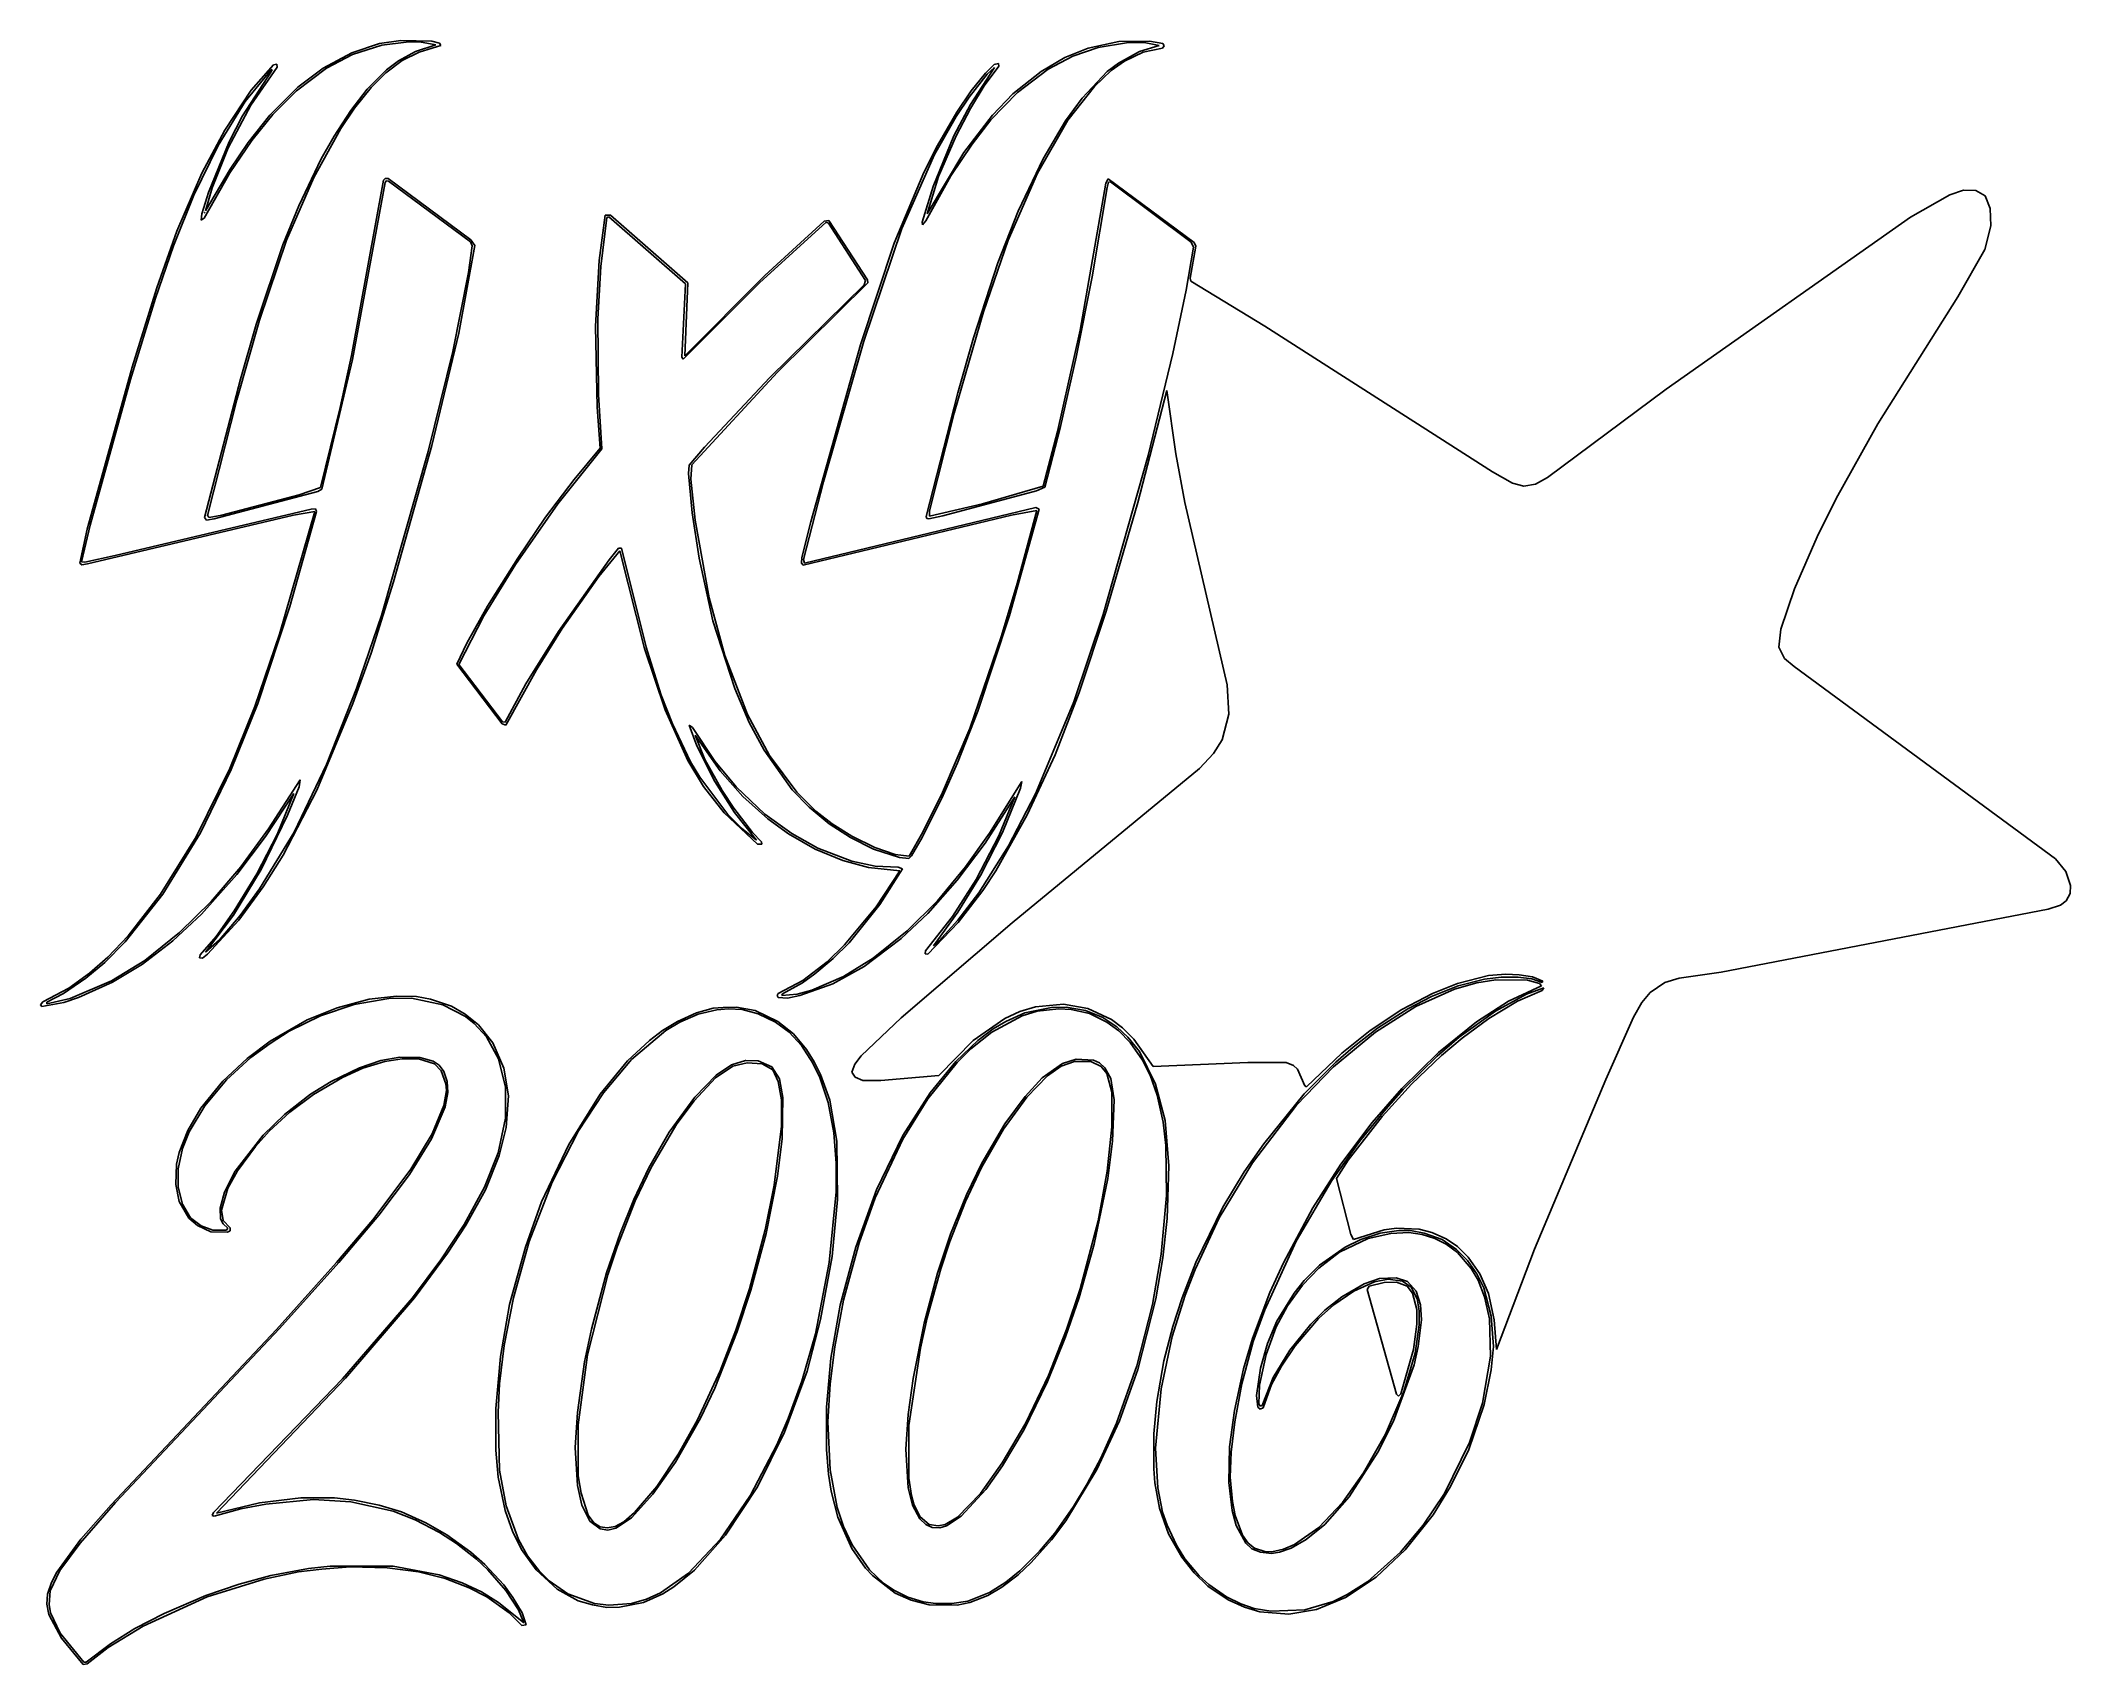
# Model space of a CAD drawing. Extents: x 26 to 220, y 38 to 193.
import ezdxf

# ---------------------------------------------------------------- set-up
doc = ezdxf.new("R2010")
doc.units = 0

msp = doc.modelspace()

# ---------------------------------------------------------------- linework, layer by layer
at = {"layer": 'LETRAS'}
for p, q in [((55.4139, 191.7056), (58.2021, 192.6145)), ((58.2021, 192.6145), (60.5335, 192.8971)), ((60.5335, 192.8971), (60.5412, 192.8984)), ((60.5412, 192.8984), (61.8132, 192.9261)), ((63.3736, 192.6291), (61.4358, 191.9948)), ((61.8132, 192.9261), (63.3736, 192.6291)), ((124.2294, 191.5596), (126.6585, 192.3979)), ((126.6585, 192.3979), (129.3551, 192.8255)), ((129.3551, 192.8255), (129.3628, 192.8267)), ((129.3628, 192.8267), (131.0563, 192.8552)), ((132.4921, 192.5703), (130.6155, 191.9948)), ((131.0563, 192.8552), (132.4921, 192.5703)), ((47.6845, 190.1251), (44.9098, 185.8458)), ((45.1524, 187.2235), (47.6215, 190.2409)), ((47.6215, 190.2409), (47.7187, 190.2709)), ((47.7187, 190.2709), (47.6845, 190.1251)), ((50.0568, 188.2362), (52.9109, 190.3952)), ((52.9109, 190.3952), (55.4139, 191.7056)), ((58.6459, 190.2372), (56.8247, 188.4149)), ((59.7913, 191.1149), (58.6459, 190.2372)), ((61.4358, 191.9948), (59.7913, 191.1149)), ((116.7589, 190.483), (114.4475, 186.9201)), ((116.05, 189.8472), (116.7589, 190.483)), ((118.9501, 188.093), (121.8757, 190.3236)), ((121.8757, 190.3236), (124.2294, 191.5596)), ((127.5299, 190.0852), (125.145, 187.5556)), ((128.6021, 190.8929), (127.5299, 190.0852)), ((130.6155, 191.9948), (128.6021, 190.8929)), ((47.8097, 185.9895), (50.0568, 188.2362)), ((56.8247, 188.4149), (55.2399, 186.3743)), ((114.3284, 187.6479), (116.05, 189.8472)), ((42.5605, 183.021), (45.1524, 187.2235)), ((55.2399, 186.3743), (53.6468, 183.9122)), ((114.4475, 186.9201), (112.874, 183.9281)), ((113.0902, 185.7798), (114.3284, 187.6479)), ((116.4122, 185.4835), (118.9501, 188.093)), ((125.145, 187.5556), (123.5529, 185.3611)), ((44.9098, 185.8458), (43.6227, 183.3552)), ((45.8007, 183.5047), (47.8097, 185.9895)), ((111.0179, 182.1499), (113.0902, 185.7798)), ((114.6084, 183.1517), (116.4122, 185.4835)), ((123.5529, 185.3611), (121.3909, 181.7581)), ((40.2438, 178.2747), (42.5605, 183.021)), ((43.6227, 183.3552), (41.6633, 178.5292)), ((43.6957, 180.4087), (45.8007, 183.5047)), ((53.6468, 183.9122), (52.4167, 181.7406)), ((112.874, 183.9281), (110.9044, 179.1123)), ((112.5889, 180.1223), (114.6084, 183.1517)), ((41.2358, 176.0832), (43.6957, 180.4087)), ((52.4167, 181.7406), (50.2774, 177.2556)), ((107.9092, 175.0982), (111.0179, 182.1499)), ((121.3909, 181.7581), (119.0274, 176.7543)), ((41.6633, 178.5292), (41.0061, 176.483)), ((55.4043, 162.5592), (58.5243, 179.4823)), ((58.5243, 179.4823), (58.6347, 179.6406)), ((58.6347, 179.6406), (58.8618, 179.6084)), ((58.8618, 179.6084), (66.6757, 173.8067)), ((110.9044, 179.1123), (109.8296, 175.7022)), ((110.2074, 175.8078), (112.5889, 180.1223)), ((126.0806, 170.462), (127.5183, 179.0145)), ((127.5183, 179.0145), (127.6553, 179.5129)), ((127.6553, 179.5129), (127.8368, 179.547)), ((127.8368, 179.547), (135.5535, 173.7823)), ((38.31, 173.4408), (40.2438, 178.2747)), ((50.2774, 177.2556), (48.7531, 173.5161)), ((119.0274, 176.7543), (117.0735, 171.7974)), ((41.0061, 176.483), (40.9579, 175.8825)), ((40.9579, 175.8825), (41.2358, 176.0832)), ((79.1377, 171.4551), (79.7111, 176.1454)), ((79.7111, 176.1454), (79.9188, 176.2091)), ((79.9188, 176.2091), (87.2358, 169.803)), ((94.3053, 169.8943), (100.6774, 175.6895)), ((100.6774, 175.6895), (100.8939, 175.6103)), ((100.8939, 175.6103), (104.4217, 170.1336)), ((104.258, 164.3191), (107.9092, 175.0982)), ((109.8296, 175.7022), (109.8753, 175.4513)), ((109.8753, 175.4513), (110.2074, 175.8078)), ((36.5741, 168.4182), (38.31, 173.4408)), ((48.7531, 173.5161), (46.2174, 165.9184)), ((66.8561, 173.4244), (66.4973, 170.8917)), ((66.6757, 173.8067), (66.8561, 173.4244)), ((135.779, 173.314), (135.0821, 169.1859)), ((135.5535, 173.7823), (135.779, 173.314)), ((66.4973, 170.8917), (65.0006, 163.3469)), ((78.8479, 166.4544), (79.1377, 171.4551)), ((117.0735, 171.7974), (114.7525, 164.6294)), ((87.2358, 169.803), (86.8892, 162.7962)), ((87.0104, 162.6007), (94.3053, 169.8943)), ((104.2954, 169.7155), (95.2989, 160.862)), ((104.4217, 170.1336), (104.2954, 169.7155)), ((124.5737, 162.7843), (126.0806, 170.462)), ((135.0821, 169.1859), (133.8104, 163.135)), ((34.2066, 160.6701), (36.5741, 168.4182)), ((46.2174, 165.9184), (44.7096, 160.6766)), ((78.9198, 159.24), (78.8479, 166.4544)), ((65.0006, 163.3469), (62.6305, 153.7933)), ((100.4257, 150.8654), (104.258, 164.3191)), ((114.7525, 164.6294), (113.2549, 159.3773)), ((133.8104, 163.135), (131.4316, 153.3841)), ((52.4925, 150.1812), (55.4043, 162.5592)), ((86.8892, 162.7962), (87.0104, 162.6007)), ((123.0768, 156.1709), (124.5737, 162.7843)), ((30.3457, 146.7527), (34.2066, 160.6701)), ((44.7096, 160.6766), (41.2817, 147.4666)), ((79.2471, 154.0418), (78.9198, 159.24)), ((95.2989, 160.862), (89.0597, 154.1927)), ((113.2549, 159.3773), (110.2375, 147.5762)), ((121.5597, 150.3654), (123.0768, 156.1709)), ((62.6305, 153.7933), (58.166, 138.1162)), ((75.0195, 148.7716), (79.2471, 154.0418)), ((89.0597, 154.1927), (87.5954, 152.479)), ((131.4316, 153.3841), (127.1308, 138.1878)), ((87.5954, 152.479), (87.5153, 151.6864)), ((87.5153, 151.6864), (87.8773, 147.9217)), ((42.1913, 147.3501), (52.0852, 149.944)), ((52.0852, 149.944), (52.4925, 150.1812)), ((98.509, 143.4543), (100.4257, 150.8654)), ((111.8283, 147.6179), (120.7738, 150.0054)), ((120.7738, 150.0054), (121.5597, 150.3654)), ((51.444, 148.2577), (32.7309, 143.8393)), ((41.2817, 147.4666), (41.4588, 147.2125)), ((49.4269, 138.9687), (51.9711, 148.044)), ((51.8662, 148.2908), (51.444, 148.2577)), ((51.9711, 148.044), (51.8662, 148.2908)), ((70.9878, 142.9652), (75.0195, 148.7716)), ((87.8773, 147.9217), (88.5252, 143.6013)), ((120.7144, 148.4265), (98.5864, 143.1224)), ((110.2375, 147.5762), (110.306, 147.3891)), ((110.4971, 147.3524), (111.8283, 147.6179)), ((118.1769, 138.1093), (121.0099, 148.2732)), ((121.0099, 148.2732), (120.7144, 148.4265)), ((29.5006, 143.2456), (30.3457, 146.7527)), ((41.4588, 147.2125), (42.1913, 147.3501)), ((110.306, 147.3891), (110.4971, 147.3524)), ((32.7309, 143.8393), (29.844, 143.1902)), ((80.827, 144.5486), (79.9443, 143.4261)), ((81.0981, 144.5441), (80.827, 144.5486)), ((83.4672, 135.0879), (81.0981, 144.5441)), ((88.5252, 143.6013), (89.8389, 137.6013)), ((29.844, 143.1902), (29.5006, 143.2456)), ((67.9664, 138.0732), (70.9878, 142.9652)), ((79.9443, 143.4261), (75.0801, 136.5813)), ((98.5864, 143.1224), (98.509, 143.4543)), ((46.3613, 129.6898), (49.4269, 138.9687)), ((58.166, 138.1162), (55.8017, 131.1257)), ((65.555, 133.4288), (67.9664, 138.0732)), ((115.1702, 128.9773), (118.1769, 138.1093)), ((127.1308, 138.1878), (124.3393, 129.8432)), ((75.0801, 136.5813), (71.9801, 131.562)), ((89.8389, 137.6013), (91.9416, 131.1193)), ((84.9162, 130.4944), (83.4672, 135.0879)), ((69.7482, 127.9574), (65.555, 133.4288)), ((55.8017, 131.1257), (52.9193, 123.8837)), ((71.9801, 131.562), (70.0053, 127.8987)), ((85.9976, 127.7534), (84.9162, 130.4944)), ((91.9416, 131.1193), (93.3261, 127.8757)), ((43.8215, 123.3762), (46.3613, 129.6898)), ((113.2316, 124.023), (115.1702, 128.9773)), ((124.3393, 129.8432), (120.6844, 121.0641)), ((70.0053, 127.8987), (69.7482, 127.9574)), ((87.7227, 124.1253), (85.9976, 127.7534)), ((87.8972, 127.4151), (87.5944, 127.6404)), ((87.5944, 127.6404), (88.2972, 125.6576)), ((90.0419, 124.1976), (87.8972, 127.4151)), ((93.3261, 127.8757), (94.7502, 125.2536)), ((88.2972, 125.6576), (90.027, 122.2401)), ((92.0718, 121.7337), (90.0419, 124.1976)), ((94.7502, 125.2536), (97.4344, 121.4566)), ((40.8705, 117.3306), (43.8215, 123.3762)), ((50.4056, 122.3905), (47.3875, 117.7065)), ((52.9193, 123.8837), (49.8223, 117.4022)), ((50.3001, 121.7406), (50.4056, 122.3905)), ((88.598, 122.6642), (87.7227, 124.1253)), ((91.2755, 119.0933), (88.598, 122.6642)), ((90.027, 122.2401), (91.9168, 119.287)), ((111.7195, 120.6384), (113.2316, 124.023)), ((119.3702, 122.2475), (116.2741, 117.2924)), ((119.2523, 121.601), (119.3702, 122.2475)), ((49.1953, 119.0139), (50.3001, 121.7406)), ((94.8207, 119.1294), (92.0718, 121.7337)), ((97.4344, 121.4566), (99.0365, 119.7823)), ((109.8354, 116.9009), (111.7195, 120.6384)), ((117.5129, 117.3606), (119.2523, 121.601)), ((120.6844, 121.0641), (118.0883, 116.0869)), ((46.6713, 113.8215), (49.1953, 119.0139)), ((92.5959, 117.7729), (91.2755, 119.0933)), ((91.9168, 119.287), (94.0255, 116.6403)), ((97.3782, 117.2646), (94.8207, 119.1294)), ((99.0365, 119.7823), (100.9484, 118.2031)), ((37.2796, 111.4862), (40.8705, 117.3306)), ((47.3875, 117.7065), (44.7328, 114.0949)), ((49.8223, 117.4022), (46.5281, 111.9773)), ((94.0255, 116.6403), (92.5959, 117.7729)), ((99.86, 115.8614), (97.3782, 117.2646)), ((100.9484, 118.2031), (102.9815, 116.8792)), ((102.9815, 116.8792), (105.1821, 115.7945)), ((108.8399, 115.1391), (109.8354, 116.9009)), ((116.2741, 117.2924), (113.988, 114.0999)), ((115.4213, 113.2486), (117.5129, 117.3606)), ((103.1341, 114.6238), (99.86, 115.8614)), ((105.3669, 114.162), (103.1341, 114.6238)), ((105.1821, 115.7945), (107.6837, 114.9839)), ((107.6837, 114.9839), (108.5755, 114.9022)), ((108.5755, 114.9022), (108.8399, 115.1391)), ((118.0883, 116.0869), (115.2707, 111.6088)), ((44.7328, 114.0949), (41.9191, 110.7767)), ((44.0252, 109.4762), (46.6713, 113.8215)), ((107.5578, 114.058), (105.3669, 114.162)), ((105.8111, 110.4784), (107.9647, 113.8951)), ((107.9647, 113.8951), (107.5578, 114.058)), ((113.988, 114.0999), (111.3179, 110.8529)), ((113.2627, 109.7675), (115.4213, 113.2486)), ((33.6877, 106.9141), (37.2796, 111.4862)), ((41.9191, 110.7767), (38.8885, 107.8185)), ((46.5281, 111.9773), (44.6612, 109.44)), ((111.3179, 110.8529), (108.4262, 107.9617)), ((115.2707, 111.6088), (113.264, 109.0053)), ((41.3721, 105.9237), (44.0252, 109.4762)), ((44.6612, 109.44), (42.7024, 107.1198)), ((102.8631, 106.8378), (105.8111, 110.4784)), ((110.9206, 106.5579), (113.2627, 109.7675)), ((113.264, 109.0053), (111.4524, 106.9765)), ((31.7317, 104.9581), (33.6877, 106.9141)), ((38.8885, 107.8185), (35.554, 105.1552)), ((42.7024, 107.1198), (41.3721, 105.9237)), ((101.3411, 105.3162), (102.8631, 106.8378)), ((108.4262, 107.9617), (105.1634, 105.3701)), ((111.4524, 106.9765), (110.9206, 106.5579)), ((29.922, 103.4378), (31.7317, 104.9581)), ((35.554, 105.1552), (32.3644, 103.1976)), ((99.603, 103.8674), (101.3411, 105.3162)), ((105.1634, 105.3701), (102.326, 103.6241)), ((27.798, 101.99), (29.922, 103.4378)), ((32.3644, 103.1976), (28.4352, 101.5229)), ((96.5139, 101.9614), (98.3998, 103.0028)), ((98.3998, 103.0028), (99.603, 103.8674)), ((102.326, 103.6241), (99.3033, 102.3141)), ((160.726, 102.4173), (162.8485, 103.0161)), ((162.8485, 103.0161), (164.6611, 103.3072)), ((164.6611, 103.3072), (164.6688, 103.3085)), ((164.6688, 103.3085), (167.6917, 103.261)), ((167.6917, 103.261), (168.8295, 102.9396)), ((168.8295, 102.9396), (169.028, 102.7052)), ((28.4352, 101.5229), (26.1884, 101.0013)), ((26.1884, 101.0013), (26.1986, 101.1634)), ((26.1986, 101.1634), (27.798, 101.99)), ((52.3497, 99.8447), (55.5656, 100.9256)), ((55.5656, 100.9256), (58.8864, 101.5169)), ((58.8864, 101.5169), (58.894, 101.5181)), ((58.894, 101.5181), (61.0417, 101.5442)), ((61.0417, 101.5442), (64.0305, 100.9165)), ((64.0305, 100.9165), (66.2102, 99.802)), ((96.4437, 101.7845), (96.5139, 101.9614)), ((97.8881, 101.93), (96.4437, 101.7845)), ((99.3033, 102.3141), (97.8881, 101.93)), ((157.0051, 100.7403), (160.726, 102.4173)), ((165.8853, 101.2416), (162.8234, 99.2904)), ((169.028, 102.7052), (165.8853, 101.2416)), ((49.3683, 98.377), (52.3497, 99.8447)), ((66.2102, 99.802), (67.0469, 99.1347)), ((67.0469, 99.1347), (68.2135, 97.8485)), ((85.3469, 98.4385), (86.6913, 99.2425)), ((86.6913, 99.2425), (88.4464, 100.0029)), ((88.4464, 100.0029), (90.2101, 100.4235)), ((90.2101, 100.4235), (91.3278, 100.5143)), ((91.3278, 100.5143), (91.3354, 100.5155)), ((91.3354, 100.5155), (92.6552, 100.4657)), ((92.6552, 100.4657), (94.1802, 100.0571)), ((94.1802, 100.0571), (95.8319, 99.247)), ((95.8319, 99.247), (97.1205, 98.2797)), ((116.489, 98.3055), (119.3941, 99.8494)), ((119.3941, 99.8494), (120.8433, 100.2891)), ((120.8433, 100.2891), (122.9098, 100.5143)), ((122.9098, 100.5143), (122.9175, 100.5155)), ((122.9175, 100.5155), (124.094, 100.4657)), ((124.094, 100.4657), (125.8208, 100.062)), ((125.8208, 100.062), (127.48, 99.2504)), ((127.48, 99.2504), (128.6216, 98.4315)), ((153.1555, 98.2878), (157.0051, 100.7403)), ((162.8234, 99.2904), (159.1975, 96.3547)), ((45.698, 95.8616), (47.5398, 97.2246)), ((47.5398, 97.2246), (49.3683, 98.377)), ((68.2135, 97.8485), (69.3471, 95.7595)), ((82.0649, 95.687), (85.3469, 98.4385)), ((97.1205, 98.2797), (98.3044, 97.0199)), ((98.3044, 97.0199), (99.3969, 95.3193)), ((114.51, 96.7128), (116.489, 98.3055)), ((128.6216, 98.4315), (129.7353, 97.3163)), ((129.7353, 97.3163), (130.904, 95.6115)), ((149.1621, 94.9855), (153.1555, 98.2878)), ((43.3696, 93.75), (45.698, 95.8616)), ((58.1162, 95.5732), (56.071, 94.888)), ((59.9316, 95.8883), (58.1162, 95.5732)), ((61.8294, 95.8867), (59.9316, 95.8883)), ((63.1264, 95.5186), (61.8294, 95.8867)), ((63.6765, 95.1287), (63.1264, 95.5186)), ((64.1351, 94.5489), (63.6765, 95.1287)), ((69.3471, 95.7595), (70.0347, 93.0453)), ((79.388, 92.4826), (82.0649, 95.687)), ((90.1517, 94.1977), (91.6285, 95.1737)), ((91.6285, 95.1737), (92.9749, 95.5729)), ((92.9749, 95.5729), (92.9826, 95.5741)), ((92.9826, 95.5741), (94.1733, 95.5563)), ((94.1733, 95.5563), (95.4881, 94.9913)), ((99.3969, 95.3193), (100.0571, 93.9654)), ((110.3971, 91.9096), (113.1981, 95.4017)), ((113.1981, 95.4017), (114.51, 96.7128)), ((121.3086, 93.9156), (123.2644, 95.3078)), ((123.2644, 95.3078), (124.5569, 95.7161)), ((124.5569, 95.7161), (124.5646, 95.7174)), ((124.5646, 95.7174), (126.2133, 95.6204)), ((126.2133, 95.6204), (126.7857, 95.3693)), ((126.7857, 95.3693), (127.288, 94.8958)), ((130.904, 95.6115), (131.6237, 94.1827)), ((159.1975, 96.3547), (155.6656, 92.8952)), ((41.2852, 91.2599), (43.3696, 93.75)), ((53.3685, 93.5891), (51.3914, 92.3615)), ((56.071, 94.888), (53.3685, 93.5891)), ((64.4701, 93.568), (64.1351, 94.5489)), ((64.5211, 92.5162), (64.4701, 93.568)), ((88.1162, 92.0884), (90.1517, 94.1977)), ((95.4881, 94.9913), (96.205, 93.8193)), ((96.205, 93.8193), (96.5362, 92.0469)), ((100.0571, 93.9654), (100.8727, 91.5583)), ((119.6983, 92.1601), (121.3086, 93.9156)), ((127.288, 94.8958), (127.8572, 93.8537)), ((127.8572, 93.8537), (128.19, 91.8232)), ((131.6237, 94.1827), (132.2952, 92.2851)), ((145.6268, 91.3056), (149.1621, 94.9855)), ((39.8067, 88.7728), (41.2852, 91.2599)), ((51.3914, 92.3615), (48.9158, 90.4149)), ((64.2552, 91.1439), (64.5211, 92.5162)), ((70.0347, 93.0453), (70.0338, 90.0651)), ((76.9898, 88.874), (79.388, 92.4826)), ((85.679, 88.7428), (88.1162, 92.0884)), ((96.5362, 92.0469), (96.4626, 88.0927)), ((100.8727, 91.5583), (101.4027, 88.6687)), ((108.006, 88.0703), (110.3971, 91.9096)), ((117.7521, 89.5408), (119.6983, 92.1601)), ((128.19, 91.8232), (128.044, 87.8695)), ((132.2952, 92.2851), (132.8649, 89.6858)), ((141.3988, 85.8119), (145.6268, 91.3056)), ((155.6656, 92.8952), (152.8518, 89.6486)), ((48.9158, 90.4149), (46.8874, 88.4597)), ((62.9514, 88.0972), (64.2552, 91.1439)), ((70.0338, 90.0651), (69.3314, 86.7481)), ((115.5357, 85.7684), (117.7521, 89.5408)), ((132.8649, 89.6858), (133.1279, 87.4512)), ((152.8518, 89.6486), (149.8493, 85.6687)), ((39.1582, 87.1833), (39.8067, 88.7728)), ((46.8874, 88.4597), (44.2072, 85.0079)), ((60.8408, 84.7024), (62.9514, 88.0972)), ((74.4858, 83.948), (76.9898, 88.874)), ((83.7358, 85.3329), (85.679, 88.7428)), ((96.4626, 88.0927), (96.0256, 84.5193)), ((101.4027, 88.6687), (101.6203, 85.7621)), ((105.3387, 82.4481), (108.006, 88.0703)), ((128.044, 87.8695), (127.5859, 84.3172)), ((133.1279, 87.4512), (133.2029, 82.6927)), ((38.7471, 85.2312), (39.1582, 87.1833)), ((69.3314, 86.7481), (68.0215, 83.4746)), ((101.6203, 85.7621), (101.6199, 83.0249)), ((114.0784, 82.7408), (115.5357, 85.7684)), ((138.2171, 80.561), (141.3988, 85.8119)), ((149.8493, 85.6687), (147.1754, 81.5034)), ((38.7497, 83.4686), (38.7471, 85.2312)), ((39.1592, 81.8549), (38.7497, 83.4686)), ((44.2072, 85.0079), (43.1746, 83.0147)), ((57.9099, 80.7941), (60.8408, 84.7024)), ((68.0215, 83.4746), (66.0928, 79.9159)), ((72.2916, 78.2826), (74.4858, 83.948)), ((82.2918, 82.3009), (83.7358, 85.3329)), ((96.0256, 84.5193), (94.922, 79.0522)), ((127.5859, 84.3172), (126.2892, 78.0496)), ((39.9278, 80.5646), (39.1592, 81.8549)), ((43.1746, 83.0147), (42.7623, 81.4756)), ((42.7623, 81.4756), (42.7881, 80.4529)), ((80.9821, 79.0631), (82.2918, 82.3009)), ((101.6199, 83.0249), (100.9682, 76.2914)), ((103.8283, 78.1668), (105.3387, 82.4481)), ((112.5641, 78.9914), (114.0784, 82.7408)), ((133.2029, 82.6927), (132.6956, 77.0949)), ((147.1754, 81.5034), (144.3668, 76.2464)), ((40.9575, 79.7861), (39.9278, 80.5646)), ((42.0646, 79.3803), (40.9575, 79.7861)), ((42.7881, 80.4529), (43.036, 79.9757)), ((43.036, 79.9757), (43.4896, 79.5788)), ((43.4896, 79.5788), (43.3676, 79.3574)), ((54.1021, 76.2678), (57.9099, 80.7941)), ((66.0928, 79.9159), (63.845, 76.5331)), ((135.9258, 75.6282), (138.2171, 80.561)), ((43.3676, 79.3574), (42.0646, 79.3803)), ((70.7822, 72.9169), (72.2916, 78.2826)), ((79.6942, 75.3022), (80.9821, 79.0631)), ((94.922, 79.0522), (93.4801, 73.6459)), ((102.3233, 72.6714), (103.8283, 78.1668)), ((111.3171, 75.2613), (112.5641, 78.9914)), ((126.2892, 78.0496), (124.8371, 72.94)), ((149.7345, 77.2613), (152.4734, 78.5776)), ((152.4734, 78.5776), (154.6377, 79.0541)), ((154.6377, 79.0541), (156.3391, 79.1341)), ((156.3391, 79.1341), (157.637, 78.9639)), ((157.637, 78.9639), (158.8417, 78.5752)), ((158.8417, 78.5752), (159.9222, 78.0354)), ((159.9222, 78.0354), (161.0007, 77.2251)), ((48.4403, 69.961), (54.1021, 76.2678)), ((63.845, 76.5331), (61.1326, 72.9165)), ((100.9682, 76.2914), (99.64, 69.4733)), ((132.6956, 77.0949), (131.8564, 72.2765)), ((144.3668, 76.2464), (143.077, 73.4184)), ((146.1957, 74.1132), (147.7439, 75.7339)), ((147.7439, 75.7339), (149.7345, 77.2613)), ((161.0007, 77.2251), (162.3113, 75.7247)), ((162.3113, 75.7247), (162.9795, 74.5848)), ((78.2438, 69.9133), (79.6942, 75.3022)), ((110.0287, 70.4893), (111.3171, 75.2613)), ((134.9748, 73.1775), (135.9258, 75.6282)), ((144.761, 72.1282), (146.1957, 74.1132)), ((152.0875, 74.2549), (149.9433, 73.0153)), ((153.5507, 74.7432), (152.0875, 74.2549)), ((155.1512, 74.831), (153.5507, 74.7432)), ((156.2193, 74.4578), (155.1512, 74.831)), ((157.0433, 73.5542), (156.2193, 74.4578)), ((162.9795, 74.5848), (163.5929, 73.0139)), ((61.1326, 72.9165), (54.4559, 65.1628)), ((69.9031, 68.3623), (70.7822, 72.9169)), ((93.4801, 73.6459), (92.182, 69.6804)), ((101.4841, 68.2111), (102.3233, 72.6714)), ((124.8371, 72.94), (123.5491, 69.1791)), ((131.8564, 72.2765), (130.3514, 66.4231)), ((133.7386, 69.2216), (134.9748, 73.1775)), ((143.077, 73.4184), (141.4076, 69.0273)), ((143.6655, 70.1264), (144.761, 72.1282)), ((149.9433, 73.0153), (148.3073, 71.7151)), ((157.4478, 72.2399), (157.0433, 73.5542)), ((157.5518, 70.8047), (157.4478, 72.2399)), ((163.5929, 73.0139), (164.0594, 70.8844)), ((32.7664, 53.3546), (48.4403, 69.961)), ((77.5913, 66.7971), (78.2438, 69.9133)), ((108.9687, 65.2114), (110.0287, 70.4893)), ((142.7129, 67.4893), (143.6655, 70.1264)), ((146.9916, 70.3989), (144.9832, 67.9136)), ((148.3073, 71.7151), (146.9916, 70.3989)), ((157.256, 68.2628), (157.5518, 70.8047)), ((164.0594, 70.8844), (164.1394, 67.3413)), ((69.4697, 64.6778), (69.9031, 68.3623)), ((92.182, 69.6804), (90.0231, 64.2839)), ((99.64, 69.4733), (98.3558, 64.9568)), ((101.0518, 64.6778), (101.4841, 68.2111)), ((123.5491, 69.1791), (121.8274, 64.9121)), ((132.6718, 64.2012), (133.7386, 69.2216)), ((141.4076, 69.0273), (140.5485, 66.1178)), ((144.9832, 67.9136), (143.3774, 65.2851)), ((156.8529, 66.5085), (157.256, 68.2628)), ((76.9185, 61.9646), (77.5913, 66.7971)), ((130.3514, 66.4231), (128.4113, 60.9243)), ((140.5485, 66.1178), (139.6914, 62.132)), ((142.0917, 64.5745), (142.7129, 67.4893)), ((154.8929, 61.137), (156.8529, 66.5085)), ((164.1394, 67.3413), (163.3958, 62.8571)), ((54.4559, 65.1628), (42.1258, 52.3921)), ((69.3234, 61.9775), (69.4697, 64.6778)), ((90.0231, 64.2839), (88.6508, 61.3952)), ((98.3558, 64.9568), (97.0493, 61.3667)), ((100.8338, 61.0465), (101.0518, 64.6778)), ((108.5005, 61.7498), (108.9687, 65.2114)), ((121.8274, 64.9121), (119.5852, 60.3151)), ((132.1294, 58.54), (132.6718, 64.2012)), ((142.019, 62.764), (142.0917, 64.5745)), ((143.3774, 65.2851), (142.3247, 62.6317)), ((139.6914, 62.132), (139.2216, 58.6539)), ((142.132, 62.562), (142.019, 62.764)), ((142.3247, 62.6317), (142.132, 62.562)), ((163.3958, 62.8571), (162.1444, 59.0686)), ((69.469, 56.4307), (69.3234, 61.9775)), ((76.6995, 58.6029), (76.9185, 61.9646)), ((88.6508, 61.3952), (86.2711, 57.2132)), ((97.0493, 61.3667), (95.9541, 58.8453)), ((101.0526, 56.4859), (100.8338, 61.0465)), ((108.2815, 58.4596), (108.5005, 61.7498)), ((119.5852, 60.3151), (117.5053, 56.8449)), ((128.4113, 60.9243), (126.9092, 57.6013)), ((153.391, 58.145), (154.8929, 61.137)), ((76.9193, 54.9739), (76.6995, 58.6029)), ((95.9541, 58.8453), (93.4496, 54.063)), ((108.5014, 54.7591), (108.2815, 58.4596)), ((132.351, 54.7432), (132.1294, 58.54)), ((139.2216, 58.6539), (139.1472, 55.2731)), ((162.1444, 59.0686), (159.768, 54.2119)), ((70.0816, 53.0418), (69.469, 56.4307)), ((86.2711, 57.2132), (84.1208, 54.1535)), ((101.7148, 52.8781), (101.0526, 56.4859)), ((117.5053, 56.8449), (115.9137, 54.5782)), ((126.9092, 57.6013), (125.6078, 55.1429)), ((150.6381, 53.8976), (153.391, 58.145)), ((77.3309, 53.1028), (76.9193, 54.9739)), ((108.9173, 53.0893), (108.5014, 54.7591)), ((115.9137, 54.5782), (113.5825, 52.0307)), ((125.6078, 55.1429), (124.3052, 52.9723)), ((132.8244, 52.4146), (132.351, 54.7432)), ((139.1472, 55.2731), (139.4649, 52.592)), ((29.3923, 49.4778), (32.7664, 53.3546)), ((42.1258, 52.3921), (42.0128, 52.1188)), ((42.1781, 52.0389), (44.7386, 52.7513)), ((44.7386, 52.7513), (47.1365, 53.2)), ((47.1365, 53.2), (51.6836, 53.6391)), ((51.6836, 53.6391), (55.2646, 53.4161)), ((55.2646, 53.4161), (59.2945, 52.5224)), ((59.2945, 52.5224), (61.4058, 51.7065)), ((71.2615, 49.7996), (70.0816, 53.0418)), ((78.0823, 51.5804), (77.3309, 53.1028)), ((84.1208, 54.1535), (82.0721, 51.8875)), ((93.4496, 54.063), (90.5622, 49.8517)), ((102.3257, 51.0542), (101.7148, 52.8781)), ((109.6088, 51.7756), (108.9173, 53.0893)), ((124.3052, 52.9723), (122.5102, 50.4346)), ((133.253, 51.1872), (132.8244, 52.4146)), ((139.4649, 52.592), (139.8469, 51.1388)), ((148.3295, 51.2559), (150.6381, 53.8976)), ((159.768, 54.2119), (157.7279, 51.1763)), ((42.0128, 52.1188), (42.1781, 52.0389)), ((61.4058, 51.7065), (63.7373, 50.4841)), ((63.7373, 50.4841), (65.3406, 49.4467)), ((79.0886, 50.8233), (78.0823, 51.5804)), ((79.8181, 50.7039), (79.0886, 50.8233)), ((80.5706, 50.8914), (79.8181, 50.7039)), ((82.0721, 51.8875), (80.5706, 50.8914)), ((103.1433, 49.3026), (102.3257, 51.0542)), ((110.1972, 51.236), (109.6088, 51.7756)), ((110.8037, 50.9563), (110.1972, 51.236)), ((111.538, 50.9242), (110.8037, 50.9563)), ((112.1555, 51.1213), (111.538, 50.9242)), ((113.5825, 52.0307), (112.1555, 51.1213)), ((122.5102, 50.4346), (121.0575, 48.6914)), ((134.132, 49.2821), (133.253, 51.1872)), ((139.8469, 51.1388), (140.7654, 49.4792)), ((146.5357, 49.8001), (148.3295, 51.2559)), ((157.7279, 51.1763), (155.567, 48.6106)), ((27.4528, 46.8428), (29.3923, 49.4778)), ((65.3406, 49.4467), (67.2431, 47.9474)), ((72.1439, 48.2559), (71.2615, 49.7996)), ((90.5622, 49.8517), (87.5148, 46.588)), ((104.8149, 46.9011), (103.1433, 49.3026)), ((121.0575, 48.6914), (119.1731, 46.8071)), ((134.9571, 47.9588), (134.132, 49.2821)), ((140.7654, 49.4792), (141.3603, 48.9372)), ((141.3603, 48.9372), (142.1667, 48.5888)), ((142.1667, 48.5888), (143.2336, 48.4831)), ((143.2336, 48.4831), (143.977, 48.5991)), ((143.977, 48.5991), (145.113, 48.9938)), ((145.113, 48.9938), (146.5357, 49.8001)), ((155.567, 48.6106), (152.4188, 45.797)), ((26.5244, 44.9156), (27.4528, 46.8428)), ((51.2185, 47.0412), (47.6134, 46.3673)), ((53.2714, 47.262), (51.2185, 47.0412)), ((59.2985, 47.2627), (53.2714, 47.262)), ((63.704, 46.4314), (59.2985, 47.2627)), ((67.2431, 47.9474), (68.3449, 46.9187)), ((68.3449, 46.9187), (70.0717, 44.9305)), ((73.2329, 46.8295), (72.1439, 48.2559)), ((74.2056, 45.8596), (73.2329, 46.8295)), ((87.5148, 46.588), (84.8256, 44.7028)), ((106.1407, 45.6488), (104.8149, 46.9011)), ((119.1731, 46.8071), (117.8289, 45.7254)), ((136.3253, 46.3282), (134.9571, 47.9588)), ((26.4259, 43.5999), (26.5244, 44.9156)), ((44.5806, 45.5597), (41.3964, 44.4739)), ((47.6134, 46.3673), (44.5806, 45.5597)), ((65.8886, 45.6888), (63.704, 46.4314)), ((67.7375, 44.8163), (65.8886, 45.6888)), ((69.3613, 43.7994), (67.7375, 44.8163)), ((70.0717, 44.9305), (71.2556, 43.1065)), ((75.9873, 44.6335), (74.2056, 45.8596)), ((78.5479, 43.7119), (75.9873, 44.6335)), ((84.8256, 44.7028), (83.4966, 44.0982)), ((107.1294, 44.9814), (106.1407, 45.6488)), ((108.4891, 44.3179), (107.1294, 44.9814)), ((116.2908, 44.757), (114.2025, 43.9359)), ((117.8289, 45.7254), (116.2908, 44.757)), ((137.2264, 45.5016), (136.3253, 46.3282)), ((138.9263, 44.3369), (137.2264, 45.5016)), ((152.4188, 45.797), (150.4682, 44.5517)), ((26.5501, 42.8111), (26.4259, 43.5999)), ((27.46, 40.8743), (26.5501, 42.8111)), ((37.4223, 42.7547), (34.6157, 41.3002)), ((41.3964, 44.4739), (37.4223, 42.7547)), ((71.7848, 41.8394), (69.3613, 43.7994)), ((71.2556, 43.1065), (71.7848, 41.8394)), ((79.9174, 43.5417), (78.5479, 43.7119)), ((82.0562, 43.6945), (79.9174, 43.5417)), ((83.4966, 44.0982), (82.0562, 43.6945)), ((109.9253, 43.8654), (108.4891, 44.3179)), ((111.1609, 43.6866), (109.9253, 43.8654)), ((112.6917, 43.6922), (111.1609, 43.6866)), ((114.2025, 43.9359), (112.6917, 43.6922)), ((140.2795, 43.6759), (138.9263, 44.3369)), ((141.5748, 43.2345), (140.2795, 43.6759)), ((143.1477, 42.9723), (141.5748, 43.2345)), ((146.4045, 43.0922), (143.1477, 42.9723)), ((149.1275, 43.8961), (146.4045, 43.0922)), ((150.4682, 44.5517), (149.1275, 43.8961)), ((29.7325, 38.0811), (27.46, 40.8743)), ((34.6157, 41.3002), (32.2805, 39.8578)), ((32.2805, 39.8578), (29.9677, 38.1065)), ((29.9677, 38.1065), (29.7325, 38.0811))]:
    msp.add_line(p, q, dxfattribs=at)
at = {"layer": 'LUNA'}
for p, q in [((55.3321, 191.8591), (57.9801, 192.756)), ((55.4139, 191.7056), (58.2021, 192.6145)), ((57.9801, 192.756), (60.0322, 193.0403)), ((58.2021, 192.6145), (60.5335, 192.8971)), ((60.0322, 193.0403), (60.0399, 193.0416)), ((60.0399, 193.0416), (62.9833, 192.9951)), ((60.5335, 192.8971), (60.5412, 192.8984)), ((60.5412, 192.8984), (61.8132, 192.9261)), ((63.3736, 192.6291), (61.4358, 191.9948)), ((63.8466, 192.5815), (61.7861, 191.9488)), ((61.8132, 192.9261), (63.3736, 192.6291)), ((62.9833, 192.9951), (63.7138, 192.7946)), ((63.7138, 192.7946), (63.8466, 192.5815)), ((123.491, 191.4207), (125.7064, 192.3206)), ((124.2294, 191.5596), (126.6585, 192.3979)), ((125.7064, 192.3206), (128.639, 192.9687)), ((126.6585, 192.3979), (129.3551, 192.8255)), ((128.639, 192.9687), (128.6466, 192.97)), ((128.6466, 192.97), (131.574, 192.9969)), ((129.3551, 192.8255), (129.3628, 192.8267)), ((129.3628, 192.8267), (131.0563, 192.8552)), ((132.4921, 192.5703), (130.6155, 191.9948)), ((132.8051, 192.3296), (130.9658, 191.9488)), ((131.0563, 192.8552), (132.4921, 192.5703)), ((131.574, 192.9969), (132.8391, 192.7582)), ((132.9754, 192.5265), (132.8051, 192.3296)), ((132.8391, 192.7582), (132.9754, 192.5265)), ((47.6845, 190.1251), (44.9098, 185.8458)), ((45.1524, 187.2235), (47.6215, 190.2409)), ((48.1957, 190.5002), (45.6907, 186.8643)), ((45.7189, 188.3131), (47.8518, 190.7367)), ((47.6215, 190.2409), (47.7187, 190.2709)), ((47.7187, 190.2709), (47.6845, 190.1251)), ((47.8518, 190.7367), (48.167, 190.8009)), ((48.167, 190.8009), (48.1957, 190.5002)), ((50.0568, 188.2362), (52.9109, 190.3952)), ((50.2001, 188.5943), (52.6196, 190.409)), ((52.6196, 190.409), (55.3321, 191.8591)), ((52.9109, 190.3952), (55.4139, 191.7056)), ((58.6459, 190.2372), (56.8247, 188.4149)), ((60.1447, 191.1285), (58.579, 189.955)), ((59.7913, 191.1149), (58.6459, 190.2372)), ((61.4358, 191.9948), (59.7913, 191.1149)), ((61.7861, 191.9488), (60.1447, 191.1285)), ((116.7589, 190.483), (114.4475, 186.9201)), ((117.1575, 190.6107), (115.7571, 188.7167)), ((115.9068, 189.9188), (116.7394, 190.7691)), ((116.05, 189.8472), (116.7589, 190.483)), ((116.7394, 190.7691), (117.1503, 190.8585)), ((117.1503, 190.8585), (117.1575, 190.6107)), ((118.5157, 187.9455), (121.2206, 190.1015)), ((118.9501, 188.093), (121.8757, 190.3236)), ((121.2206, 190.1015), (123.491, 191.4207)), ((121.8757, 190.3236), (124.2294, 191.5596)), ((127.5299, 190.0852), (125.145, 187.5556)), ((127.9067, 190.174), (126.308, 188.6485)), ((128.6021, 190.8929), (127.5299, 190.0852)), ((129.1765, 191.0705), (127.9067, 190.174)), ((130.6155, 191.9948), (128.6021, 190.8929)), ((130.9658, 191.9488), (129.1765, 191.0705)), ((43.2013, 184.4749), (45.7189, 188.3131)), ((47.519, 185.9132), (50.2001, 188.5943)), ((47.8097, 185.9895), (50.0568, 188.2362)), ((56.8247, 188.4149), (55.2399, 186.3743)), ((57.1955, 188.5723), (55.6017, 186.5944)), ((58.579, 189.955), (57.1955, 188.5723)), ((113.1653, 186.215), (114.5405, 188.2415)), ((114.3284, 187.6479), (116.05, 189.8472)), ((115.7571, 188.7167), (114.4475, 186.562)), ((114.5405, 188.2415), (115.9068, 189.9188)), ((126.308, 188.6485), (123.778, 185.4225)), ((42.5605, 183.021), (45.1524, 187.2235)), ((45.6907, 186.8643), (43.5409, 182.7925)), ((55.2399, 186.3743), (53.6468, 183.9122)), ((55.6017, 186.5944), (54.2879, 184.6497)), ((111.3003, 183.0312), (113.1653, 186.215)), ((114.4475, 186.9201), (112.874, 183.9281)), ((114.4475, 186.562), (113.0815, 183.9445)), ((113.0902, 185.7798), (114.3284, 187.6479)), ((116.4122, 185.4835), (118.9501, 188.093)), ((116.5513, 185.9084), (118.5157, 187.9455)), ((125.145, 187.5556), (123.5529, 185.3611)), ((41.0241, 180.3679), (43.2013, 184.4749)), ((44.9098, 185.8458), (43.6227, 183.3552)), ((45.4427, 183.2899), (47.519, 185.9132)), ((45.8007, 183.5047), (47.8097, 185.9895)), ((54.2879, 184.6497), (51.7005, 179.9503)), ((111.0179, 182.1499), (113.0902, 185.7798)), ((113.8206, 182.3639), (116.5513, 185.9084)), ((114.6084, 183.1517), (116.4122, 185.4835)), ((123.778, 185.4225), (120.8802, 180.38)), ((123.5529, 185.3611), (121.3909, 181.7581)), ((40.2438, 178.2747), (42.5605, 183.021)), ((43.6227, 183.3552), (41.6633, 178.5292)), ((43.5409, 182.7925), (42.0111, 178.9691)), ((43.6957, 180.4087), (45.8007, 183.5047)), ((43.7094, 180.7621), (45.4427, 183.2899)), ((53.6468, 183.9122), (52.4167, 181.7406)), ((109.9918, 180.4456), (111.3003, 183.0312)), ((110.3221, 176.4809), (113.8206, 182.3639)), ((112.874, 183.9281), (110.9044, 179.1123)), ((113.0815, 183.9445), (111.4081, 180.0499)), ((112.5889, 180.1223), (114.6084, 183.1517)), ((41.2358, 176.0832), (43.6957, 180.4087)), ((41.3621, 176.7625), (43.7094, 180.7621)), ((52.4167, 181.7406), (50.2774, 177.2556)), ((107.1804, 173.6696), (109.9918, 180.4456)), ((107.9092, 175.0982), (111.0179, 182.1499)), ((121.3909, 181.7581), (119.0274, 176.7543)), ((38.6374, 174.8322), (41.0241, 180.3679)), ((41.6633, 178.5292), (41.0061, 176.483)), ((42.0111, 178.9691), (41.3621, 176.7625)), ((51.7005, 179.9503), (49.1034, 173.9626)), ((55.3122, 162.9377), (58.3827, 179.7045)), ((55.4043, 162.5592), (58.5243, 179.4823)), ((58.3827, 179.7045), (58.515, 179.8675)), ((58.515, 179.8675), (58.8208, 179.854)), ((58.5243, 179.4823), (58.6347, 179.6406)), ((58.6347, 179.6406), (58.8618, 179.6084)), ((58.8208, 179.854), (66.7269, 174.0011)), ((58.8618, 179.6084), (66.6757, 173.8067)), ((110.9044, 179.1123), (109.8296, 175.7022)), ((110.2074, 175.8078), (112.5889, 180.1223)), ((111.4081, 180.0499), (110.3221, 176.4809)), ((120.8802, 180.38), (118.0707, 173.9691)), ((124.9318, 165.3624), (127.3839, 179.4264)), ((126.0806, 170.462), (127.5183, 179.0145)), ((127.3839, 179.4264), (127.6151, 179.8471)), ((127.5183, 179.0145), (127.6553, 179.5129)), ((127.6151, 179.8471), (135.843, 173.7495)), ((127.6553, 179.5129), (127.8368, 179.547)), ((127.8368, 179.547), (135.5535, 173.7823)), ((208.0372, 178.319), (209.3435, 178.7404)), ((209.3435, 178.7404), (210.5378, 178.7096)), ((210.5378, 178.7096), (211.4106, 178.1949)), ((38.31, 173.4408), (40.2438, 178.2747)), ((41.2807, 176.6022), (41.2808, 176.6034)), ((41.2807, 176.6009), (41.2807, 176.6022)), ((41.2808, 176.5997), (41.2807, 176.6009)), ((41.2808, 176.6034), (41.2809, 176.6045)), ((41.2809, 176.5986), (41.2808, 176.5997)), ((41.2809, 176.6045), (41.2812, 176.6056)), ((41.2812, 176.5976), (41.2809, 176.5986)), ((41.2812, 176.6056), (41.2815, 176.6065)), ((41.2815, 176.5966), (41.2812, 176.5976)), ((41.2815, 176.6065), (41.2819, 176.6074)), ((41.2819, 176.5957), (41.2815, 176.5966)), ((41.2819, 176.6074), (41.2824, 176.6082)), ((41.2824, 176.5949), (41.2819, 176.5957)), ((41.2824, 176.6082), (41.2829, 176.6089)), ((41.2829, 176.5942), (41.2824, 176.5949)), ((41.2829, 176.6089), (41.2836, 176.6096)), ((41.2836, 176.5936), (41.2829, 176.5942)), ((41.2836, 176.6096), (41.2842, 176.61)), ((41.2842, 176.5931), (41.2836, 176.5936)), ((41.2842, 176.61), (41.2848, 176.6104)), ((41.2848, 176.5928), (41.2842, 176.5931)), ((41.2848, 176.6104), (41.2855, 176.6105)), ((41.2855, 176.5926), (41.2848, 176.5928)), ((41.2855, 176.6105), (41.2861, 176.6105)), ((41.2861, 176.5926), (41.2855, 176.5926)), ((41.2861, 176.6105), (41.2868, 176.6104)), ((41.2868, 176.5928), (41.2861, 176.5926)), ((41.2868, 176.6104), (41.2874, 176.61)), ((41.2874, 176.5931), (41.2868, 176.5928)), ((41.2874, 176.61), (41.288, 176.6096)), ((41.288, 176.5936), (41.2874, 176.5931)), ((41.288, 176.6096), (41.2887, 176.6089)), ((41.2887, 176.5942), (41.288, 176.5936)), ((41.2887, 176.6089), (41.2892, 176.6082)), ((41.2892, 176.5949), (41.2887, 176.5942)), ((41.2892, 176.6082), (41.2897, 176.6074)), ((41.2897, 176.5957), (41.2892, 176.5949)), ((41.2897, 176.6074), (41.2901, 176.6065)), ((41.2901, 176.5966), (41.2897, 176.5957)), ((41.2901, 176.6065), (41.2904, 176.6056)), ((41.2904, 176.5976), (41.2901, 176.5966)), ((41.2904, 176.6056), (41.2907, 176.6045)), ((41.2907, 176.5986), (41.2904, 176.5976)), ((41.2907, 176.6045), (41.2908, 176.6034)), ((41.2908, 176.5997), (41.2907, 176.5986)), ((41.2908, 176.6034), (41.2909, 176.6022)), ((41.2909, 176.6009), (41.2908, 176.5997)), ((41.2909, 176.6022), (41.2909, 176.6009)), ((50.2774, 177.2556), (48.7531, 173.5161)), ((119.0274, 176.7543), (117.0735, 171.7974)), ((204.2939, 176.1541), (208.0372, 178.319)), ((211.4106, 178.1949), (211.8992, 177.0094)), ((211.8992, 177.0094), (211.9729, 175.3501)), ((36.7071, 169.431), (38.6374, 174.8322)), ((41.0061, 176.483), (40.9579, 175.8825)), ((40.9579, 175.8825), (41.2358, 176.0832)), ((78.9938, 172.0198), (79.547, 176.3632)), ((79.1377, 171.4551), (79.7111, 176.1454)), ((79.547, 176.3632), (80.0572, 176.3564)), ((79.7111, 176.1454), (79.9188, 176.2091)), ((79.9188, 176.2091), (87.2358, 169.803)), ((80.0572, 176.3564), (87.4475, 169.8803)), ((94.3053, 169.8943), (100.6774, 175.6895)), ((94.8066, 170.6105), (100.4783, 175.7794)), ((100.4783, 175.7794), (100.912, 175.8522)), ((100.6774, 175.6895), (100.8939, 175.6103)), ((100.8939, 175.6103), (104.4217, 170.1336)), ((100.912, 175.8522), (104.6249, 170.1836)), ((104.258, 164.3191), (107.9092, 175.0982)), ((109.8296, 175.7022), (109.8753, 175.4513)), ((109.8753, 175.4513), (110.2074, 175.8078)), ((180.9471, 159.7369), (204.2939, 176.1541)), ((211.9729, 175.3501), (211.4023, 173.0829)), ((36.5741, 168.4182), (38.31, 173.4408)), ((48.7531, 173.5161), (46.2174, 165.9184)), ((49.1034, 173.9626), (46.5264, 166.3345)), ((67.0909, 173.4687), (65.5633, 165.0759)), ((66.8561, 173.4244), (66.4973, 170.8917)), ((66.6757, 173.8067), (66.8561, 173.4244)), ((66.7269, 174.0011), (67.0909, 173.4687)), ((103.949, 163.9746), (107.1804, 173.6696)), ((118.0707, 173.9691), (115.6958, 167.1325)), ((135.779, 173.314), (135.0821, 169.1859)), ((135.9836, 173.3901), (135.4407, 170.3317)), ((135.5535, 173.7823), (135.779, 173.314)), ((135.843, 173.7495), (135.9836, 173.3901)), ((211.4023, 173.0829), (208.8173, 168.5691)), ((66.4973, 170.8917), (65.0006, 163.3469)), ((78.6331, 165.7383), (78.9938, 172.0198)), ((78.8479, 166.4544), (79.1377, 171.4551)), ((117.0735, 171.7974), (114.7525, 164.6294)), ((34.3396, 161.8262), (36.7071, 169.431)), ((87.2358, 169.803), (86.8892, 162.7962)), ((87.0104, 162.6007), (94.3053, 169.8943)), ((87.1555, 162.9249), (94.8066, 170.6105)), ((87.4475, 169.8803), (87.1555, 162.9249)), ((104.2954, 169.7155), (95.2989, 160.862)), ((104.653, 169.895), (96.015, 161.3633)), ((104.4217, 170.1336), (104.2954, 169.7155)), ((104.6249, 170.1836), (104.653, 169.895)), ((124.5737, 162.7843), (126.0806, 170.462)), ((135.0821, 169.1859), (133.8104, 163.135)), ((135.4407, 170.3317), (135.5191, 170.0687)), ((135.5191, 170.0687), (142.5915, 165.7633)), ((34.2066, 160.6701), (36.5741, 168.4182)), ((115.6958, 167.1325), (112.9071, 157.4335)), ((208.8173, 168.5691), (201.1728, 156.4122)), ((46.5264, 166.3345), (44.3719, 158.7225)), ((46.2174, 165.9184), (44.7096, 160.6766)), ((65.5633, 165.0759), (62.9885, 154.3662)), ((78.7768, 158.0139), (78.6331, 165.7383)), ((78.9198, 159.24), (78.8479, 166.4544)), ((122.7801, 155.6798), (124.9318, 165.3624)), ((142.5915, 165.7633), (164.3541, 151.8439)), ((54.2449, 157.9715), (55.3122, 162.9377)), ((65.0006, 163.3469), (62.6305, 153.7933)), ((99.2167, 147.0525), (103.949, 163.9746)), ((100.4257, 150.8654), (104.258, 164.3191)), ((114.7525, 164.6294), (113.2549, 159.3773)), ((133.8104, 163.135), (131.4316, 153.3841)), ((30.0388, 146.3434), (34.3396, 161.8262)), ((52.4925, 150.1812), (55.4043, 162.5592)), ((86.8892, 162.7962), (87.0104, 162.6007)), ((96.015, 161.3633), (87.8283, 152.5058)), ((123.0768, 156.1709), (124.5737, 162.7843)), ((30.3457, 146.7527), (34.2066, 160.6701)), ((44.7096, 160.6766), (41.2817, 147.4666)), ((79.2471, 154.0418), (78.9198, 159.24)), ((95.2989, 160.862), (89.0597, 154.1927)), ((113.2549, 159.3773), (110.2375, 147.5762)), ((133.2274, 159.6196), (130.4476, 148.9165)), ((134.0721, 153.5557), (133.2274, 159.6196)), ((169.601, 151.2816), (180.9471, 159.7369)), ((44.3719, 158.7225), (41.5489, 147.6581)), ((52.3391, 150.3347), (54.2449, 157.9715)), ((79.0889, 154.1101), (78.7768, 158.0139)), ((112.9071, 157.4335), (110.5505, 148.099)), ((121.3991, 150.4633), (122.7801, 155.6798)), ((121.5597, 150.3654), (123.0768, 156.1709)), ((201.1728, 156.4122), (197.1733, 149.2847)), ((62.6305, 153.7933), (58.166, 138.1162)), ((62.9885, 154.3662), (59.3302, 141.3115)), ((75.0195, 148.7716), (79.2471, 154.0418)), ((76.5823, 151.0939), (79.0889, 154.1101)), ((89.0597, 154.1927), (87.5954, 152.479)), ((131.4316, 153.3841), (127.1308, 138.1878)), ((134.9575, 148.891), (134.0721, 153.5557)), ((87.5954, 152.479), (87.5153, 151.6864)), ((87.5153, 151.6864), (87.8773, 147.9217)), ((87.8283, 152.5058), (87.7295, 151.1219)), ((164.3541, 151.8439), (166.2672, 150.7581)), ((42.1913, 147.3501), (52.0852, 149.944)), ((42.9146, 147.71), (50.3153, 149.6371)), ((50.3153, 149.6371), (52.3391, 150.3347)), ((52.0852, 149.944), (52.4925, 150.1812)), ((73.8634, 147.4928), (76.5823, 151.0939)), ((87.7295, 151.1219), (88.1638, 147.2055)), ((98.509, 143.4543), (100.4257, 150.8654)), ((111.8283, 147.6179), (120.7738, 150.0054)), ((115.6208, 148.7758), (121.3991, 150.4633)), ((120.7738, 150.0054), (121.5597, 150.3654)), ((166.2672, 150.7581), (167.3499, 150.4623)), ((167.3499, 150.4623), (168.4417, 150.6505)), ((168.4417, 150.6505), (169.601, 151.2816)), ((49.7793, 147.6934), (30.0914, 143.0413)), ((51.444, 148.2577), (32.7309, 143.8393)), ((41.2817, 147.4666), (41.4588, 147.2125)), ((41.5489, 147.6581), (41.7163, 147.4763)), ((41.7163, 147.4763), (42.9146, 147.71)), ((48.4346, 136.3087), (51.7941, 148.0486)), ((49.4269, 138.9687), (51.9711, 148.044)), ((51.7941, 148.0486), (49.7793, 147.6934)), ((51.8662, 148.2908), (51.444, 148.2577)), ((51.9711, 148.044), (51.8662, 148.2908)), ((70.9878, 142.9652), (75.0195, 148.7716)), ((71.2129, 143.5995), (73.8634, 147.4928)), ((87.8773, 147.9217), (88.5252, 143.6013)), ((118.3686, 147.702), (98.4689, 142.9269)), ((120.7144, 148.4265), (98.5864, 143.1224)), ((110.2375, 147.5762), (110.306, 147.3891)), ((110.4971, 147.3524), (111.8283, 147.6179)), ((110.5505, 148.099), (110.56, 147.5956)), ((110.56, 147.5956), (115.6208, 148.7758)), ((118.1769, 138.1093), (121.0099, 148.2732)), ((120.7889, 148.1277), (118.3686, 147.702)), ((118.9278, 141.1718), (120.7889, 148.1277)), ((121.0099, 148.2732), (120.7144, 148.4265)), ((130.4476, 148.9165), (127.4357, 138.5185)), ((138.9943, 131.4703), (134.9575, 148.891)), ((197.1733, 149.2847), (195.3536, 145.6348)), ((29.3436, 143.0989), (30.0388, 146.3434)), ((29.5006, 143.2456), (30.3457, 146.7527)), ((41.4588, 147.2125), (42.1913, 147.3501)), ((88.1638, 147.2055), (89.4839, 139.7886)), ((98.3595, 143.6396), (99.2167, 147.0525)), ((110.306, 147.3891), (110.4971, 147.3524)), ((195.3536, 145.6348), (193.2046, 140.6581)), ((32.7309, 143.8393), (29.844, 143.1902)), ((68.3142, 139.0145), (71.2129, 143.5995)), ((80.9686, 144.3021), (78.9583, 141.825)), ((80.827, 144.5486), (79.9443, 143.4261)), ((81.0981, 144.5441), (80.827, 144.5486)), ((83.3117, 134.9414), (80.9686, 144.3021)), ((83.4672, 135.0879), (81.0981, 144.5441)), ((88.5252, 143.6013), (89.8389, 137.6013)), ((98.3092, 143.1163), (98.3595, 143.6396)), ((29.5544, 142.9641), (29.3436, 143.0989)), ((29.844, 143.1902), (29.5006, 143.2456)), ((30.0914, 143.0413), (29.5544, 142.9641)), ((67.9664, 138.0732), (70.9878, 142.9652)), ((79.9443, 143.4261), (75.0801, 136.5813)), ((78.9583, 141.825), (75.4484, 136.8575)), ((98.4689, 142.9269), (98.3092, 143.1163)), ((98.5864, 143.1224), (98.509, 143.4543)), ((59.3302, 141.3115), (57.1774, 134.4946)), ((89.4839, 139.7886), (90.9888, 134.2932)), ((117.4096, 136.1552), (118.9278, 141.1718)), ((193.2046, 140.6581), (191.9082, 136.7982)), ((46.3613, 129.6898), (49.4269, 138.9687)), ((58.166, 138.1162), (55.8017, 131.1257)), ((65.555, 133.4288), (67.9664, 138.0732)), ((66.3232, 135.4733), (68.3142, 139.0145)), ((115.1702, 128.9773), (118.1769, 138.1093)), ((127.1308, 138.1878), (124.3393, 129.8432)), ((127.4357, 138.5185), (124.8508, 130.764)), ((46.0748, 129.4033), (48.4346, 136.3087)), ((75.0801, 136.5813), (71.9801, 131.562)), ((75.4484, 136.8575), (72.9827, 132.9227)), ((89.8389, 137.6013), (91.9416, 131.1193)), ((114.3927, 127.3199), (117.4096, 136.1552)), ((191.9082, 136.7982), (191.7195, 135.0948)), ((57.1774, 134.4946), (55.4539, 129.6832)), ((65.3659, 133.4541), (66.3232, 135.4733)), ((85.2712, 129.1038), (83.3117, 134.9414)), ((84.9162, 130.4944), (83.4672, 135.0879)), ((90.9888, 134.2932), (93.1567, 128.6552)), ((191.7195, 135.0948), (192.2359, 134.0088)), ((192.2359, 134.0088), (193.1624, 133.2255)), ((69.6971, 127.7631), (65.3659, 133.4541)), ((69.7482, 127.9574), (65.555, 133.4288)), ((72.9827, 132.9227), (70.0565, 127.6327)), ((193.1624, 133.2255), (218.1301, 114.8395)), ((55.8017, 131.1257), (52.9193, 123.8837)), ((71.9801, 131.562), (70.0053, 127.8987)), ((85.9976, 127.7534), (84.9162, 130.4944)), ((91.9416, 131.1193), (93.3261, 127.8757)), ((124.8508, 130.764), (122.5389, 124.8045)), ((139.1435, 128.6816), (138.9943, 131.4703)), ((43.6987, 123.4989), (46.0748, 129.4033)), ((43.8215, 123.3762), (46.3613, 129.6898)), ((55.4539, 129.6832), (52.0134, 121.4057)), ((87.4558, 124.2612), (85.2712, 129.1038)), ((93.1567, 128.6552), (95.2616, 124.7355)), ((113.2316, 124.023), (115.1702, 128.9773)), ((124.3393, 129.8432), (120.6844, 121.0641)), ((138.5034, 126.2244), (139.1435, 128.6816)), ((70.0565, 127.6327), (69.6971, 127.7631)), ((70.0053, 127.8987), (69.7482, 127.9574)), ((87.7227, 124.1253), (85.9976, 127.7534)), ((87.8972, 127.4151), (87.5944, 127.6404)), ((87.5944, 127.6404), (88.2972, 125.6576)), ((90.0419, 124.1976), (87.8972, 127.4151)), ((90.5471, 123.2616), (88.1388, 126.6796)), ((88.1388, 126.6796), (89.0906, 124.3563)), ((93.3261, 127.8757), (94.7502, 125.2536)), ((111.7985, 121.1951), (114.3927, 127.3199)), ((137.6885, 124.9087), (138.5034, 126.2244)), ((88.9564, 121.7783), (87.4558, 124.2612)), ((88.2972, 125.6576), (90.027, 122.2401)), ((89.0906, 124.3563), (90.7465, 121.3751)), ((92.0718, 121.7337), (90.0419, 124.1976)), ((94.7502, 125.2536), (97.4344, 121.4566)), ((95.2616, 124.7355), (97.8683, 121.237)), ((122.5389, 124.8045), (119.8778, 119.0509)), ((136.3559, 123.5021), (137.6885, 124.9087)), ((40.4613, 116.952), (43.6987, 123.4989)), ((40.8705, 117.3306), (43.8215, 123.3762)), ((50.4056, 122.3905), (47.3875, 117.7065)), ((52.9193, 123.8837), (49.8223, 117.4022)), ((50.3001, 121.7406), (50.4056, 122.3905)), ((88.598, 122.6642), (87.7227, 124.1253)), ((91.2755, 119.0933), (88.598, 122.6642)), ((90.027, 122.2401), (91.9168, 119.287)), ((92.7163, 120.8027), (90.5471, 123.2616)), ((111.7195, 120.6384), (113.2316, 124.023)), ((119.3702, 122.2475), (116.2741, 117.2924)), ((118.4536, 108.7482), (136.3559, 123.5021)), ((119.2523, 121.601), (119.3702, 122.2475)), ((49.7892, 121.0976), (47.0974, 116.9851)), ((48.2076, 117.1907), (49.7892, 121.0976)), ((52.0134, 121.4057), (48.7723, 115.2116)), ((49.1953, 119.0139), (50.3001, 121.7406)), ((90.9174, 119.2365), (88.9564, 121.7783)), ((90.7465, 121.3751), (91.8387, 119.7012)), ((94.8207, 119.1294), (92.0718, 121.7337)), ((95.1018, 118.6854), (92.7163, 120.8027)), ((97.4344, 121.4566), (99.0365, 119.7823)), ((97.8683, 121.237), (99.681, 119.4243)), ((109.8354, 116.9009), (111.7195, 120.6384)), ((109.9101, 117.408), (111.7985, 121.1951)), ((118.7029, 120.7913), (115.8511, 116.3458)), ((117.1725, 117.0475), (118.7029, 120.7913)), ((117.5129, 117.3606), (119.2523, 121.601)), ((120.6844, 121.0641), (118.0883, 116.0869)), ((46.6713, 113.8215), (49.1953, 119.0139)), ((94.1095, 116.2608), (90.9174, 119.2365)), ((92.5959, 117.7729), (91.2755, 119.0933)), ((91.8387, 119.7012), (93.6306, 117.3842)), ((91.9168, 119.287), (94.0255, 116.6403)), ((97.3782, 117.2646), (94.8207, 119.1294)), ((97.0868, 117.2508), (95.1018, 118.6854)), ((99.0365, 119.7823), (100.9484, 118.2031)), ((99.681, 119.4243), (101.2401, 118.1993)), ((119.8778, 119.0509), (116.871, 113.6966)), ((37.075, 111.476), (40.4613, 116.952)), ((37.2796, 111.4862), (40.8705, 117.3306)), ((47.0974, 116.9851), (44.3707, 113.3738)), ((47.3875, 117.7065), (44.7328, 114.0949)), ((46.2589, 113.4372), (48.2076, 117.1907)), ((49.8223, 117.4022), (46.5281, 111.9773)), ((94.0255, 116.6403), (92.5959, 117.7729)), ((93.6306, 117.3842), (94.4947, 116.4938)), ((94.4947, 116.4938), (94.5392, 116.2445)), ((99.6288, 115.7824), (97.0868, 117.2508)), ((99.86, 115.8614), (97.3782, 117.2646)), ((100.9484, 118.2031), (102.9815, 116.8792)), ((101.2401, 118.1993), (103.1144, 117.0122)), ((102.9815, 116.8792), (105.1821, 115.7945)), ((103.1144, 117.0122), (105.3151, 115.9275)), ((108.5891, 115.1216), (109.9101, 117.408)), ((108.8399, 115.1391), (109.8354, 116.9009)), ((116.2741, 117.2924), (113.988, 114.0999)), ((115.0121, 112.87), (117.1725, 117.0475)), ((115.4213, 113.2486), (117.5129, 117.3606)), ((48.7723, 115.2116), (46.8862, 112.1922)), ((94.5392, 116.2445), (94.1095, 116.2608)), ((102.2747, 114.6954), (99.6288, 115.7824)), ((103.1341, 114.6238), (99.86, 115.8614)), ((104.7198, 114.0431), (102.2747, 114.6954)), ((105.3669, 114.162), (103.1341, 114.6238)), ((105.1821, 115.7945), (107.6837, 114.9839)), ((105.3151, 115.9275), (107.2611, 115.2685)), ((107.2611, 115.2685), (108.5891, 115.1216)), ((107.6837, 114.9839), (108.5755, 114.9022)), ((108.5755, 114.9022), (108.8399, 115.1391)), ((115.8511, 116.3458), (113.1964, 112.8058)), ((118.0883, 116.0869), (115.2707, 111.6088)), ((218.1301, 114.8395), (219.1365, 113.6527)), ((44.3707, 113.3738), (40.9837, 109.5546)), ((44.7328, 114.0949), (41.9191, 110.7767)), ((44.0252, 109.4762), (46.6713, 113.8215)), ((44.1035, 109.8903), (46.2589, 113.4372)), ((107.723, 113.7156), (104.7198, 114.0431)), ((107.5578, 114.058), (105.3669, 114.162)), ((105.4493, 110.2583), (107.723, 113.7156)), ((105.8111, 110.4784), (107.9647, 113.8951)), ((107.9647, 113.8951), (107.5578, 114.058)), ((113.1964, 112.8058), (110.3826, 109.6308)), ((113.988, 114.0999), (111.3179, 110.8529)), ((112.7577, 109.3325), (115.0121, 112.87)), ((113.2627, 109.7675), (115.4213, 113.2486)), ((116.871, 113.6966), (115.6288, 111.8236)), ((219.1365, 113.6527), (219.5659, 112.3097)), ((33.6877, 106.9141), (37.2796, 111.4862)), ((33.9742, 107.487), (37.075, 111.476)), ((41.9191, 110.7767), (38.8885, 107.8185)), ((46.8862, 112.1922), (44.5424, 108.9948)), ((46.5281, 111.9773), (44.6612, 109.44)), ((111.3179, 110.8529), (108.4262, 107.9617)), ((115.2707, 111.6088), (113.264, 109.0053)), ((115.6288, 111.8236), (113.2844, 108.77)), ((219.1695, 110.8529), (218.6161, 110.4215)), ((219.5278, 111.5509), (219.1695, 110.8529)), ((219.5659, 112.3097), (219.5278, 111.5509)), ((40.9837, 109.5546), (38.2392, 107.0266)), ((41.3721, 105.9237), (44.0252, 109.4762)), ((44.5424, 108.9948), (41.5521, 105.7546)), ((42.3735, 107.4398), (44.1035, 109.8903)), ((44.6612, 109.44), (42.7024, 107.1198)), ((102.4334, 106.623), (105.4493, 110.2583)), ((102.8631, 106.8378), (105.8111, 110.4784)), ((110.3826, 109.6308), (107.8485, 107.2414)), ((107.8498, 99.649), (118.4536, 108.7482)), ((110.1712, 106.0735), (112.7577, 109.3325)), ((113.2844, 108.77), (110.3856, 105.7428)), ((110.9206, 106.5579), (113.2627, 109.7675)), ((113.264, 109.0053), (111.4524, 106.9765)), ((217.4496, 110.0305), (186.1787, 104.0171)), ((218.6161, 110.4215), (217.4496, 110.0305)), ((31.7317, 104.9581), (33.6877, 106.9141)), ((32.0228, 105.4637), (33.9742, 107.487)), ((38.2392, 107.0266), (35.3339, 104.7935)), ((38.8885, 107.8185), (35.554, 105.1552)), ((40.8491, 105.6699), (42.3735, 107.4398)), ((42.7024, 107.1198), (41.3721, 105.9237)), ((101.3411, 105.3162), (102.8631, 106.8378)), ((107.8485, 107.2414), (104.2934, 104.575)), ((108.4262, 107.9617), (105.1634, 105.3701)), ((111.4524, 106.9765), (110.9206, 106.5579)), ((29.922, 103.4378), (31.7317, 104.9581)), ((30.2851, 103.9431), (32.0228, 105.4637)), ((35.554, 105.1552), (32.3644, 103.1976)), ((35.3339, 104.7935), (32.4856, 103.0584)), ((40.8037, 105.3988), (40.8491, 105.6699)), ((41.0631, 105.3574), (40.8037, 105.3988)), ((41.5521, 105.7546), (41.0631, 105.3574)), ((98.4368, 103.2254), (100.7587, 105.0213)), ((99.603, 103.8674), (101.3411, 105.3162)), ((100.7587, 105.0213), (102.4334, 106.623)), ((105.1634, 105.3701), (102.326, 103.6241)), ((110.1232, 105.7826), (110.1712, 106.0735)), ((110.3856, 105.7428), (110.1232, 105.7826)), ((27.798, 101.99), (29.922, 103.4378)), ((28.2891, 102.5015), (30.2851, 103.9431)), ((32.3644, 103.1976), (28.4352, 101.5229)), ((32.4856, 103.0584), (29.2164, 101.5922)), ((96.0992, 101.9733), (98.4368, 103.2254)), ((96.5139, 101.9614), (98.3998, 103.0028)), ((101.3012, 102.9122), (98.1397, 101.7948)), ((98.3998, 103.0028), (99.603, 103.8674)), ((102.326, 103.6241), (99.3033, 102.3141)), ((104.2934, 104.575), (101.3012, 102.9122)), ((160.9987, 102.9413), (158.6106, 101.9725)), ((160.726, 102.4173), (162.8485, 103.0161)), ((163.9713, 103.6926), (160.9987, 102.9413)), ((161.0636, 102.7242), (163.5897, 103.3671)), ((162.8485, 103.0161), (164.6611, 103.3072)), ((163.5897, 103.3671), (165.1668, 103.5535)), ((165.6224, 103.8409), (163.9713, 103.6926)), ((164.6611, 103.3072), (164.6688, 103.3085)), ((164.6688, 103.3085), (167.6917, 103.261)), ((165.1668, 103.5535), (166.8083, 103.5503)), ((166.88, 103.7651), (165.6224, 103.8409)), ((166.8083, 103.5503), (168.0927, 103.3844)), ((168.1654, 103.5736), (166.88, 103.7651)), ((167.6917, 103.261), (168.8295, 102.9396)), ((168.0927, 103.3844), (169.0841, 103.0292)), ((169.1411, 103.1622), (168.1654, 103.5736)), ((168.8295, 102.9396), (169.028, 102.7052)), ((169.0841, 103.0292), (169.1411, 103.1622)), ((180.7988, 103.0411), (179.4024, 102.0921)), ((182.1918, 103.4474), (180.7988, 103.0411)), ((186.1787, 104.0171), (182.1918, 103.4474)), ((25.6046, 100.9185), (25.8095, 101.1766)), ((25.7192, 100.731), (25.6046, 100.9185)), ((27.8244, 101.14), (25.7192, 100.731)), ((25.8095, 101.1766), (28.2891, 102.5015)), ((28.4352, 101.5229), (26.1884, 101.0013)), ((26.1884, 101.0013), (26.1986, 101.1634)), ((26.1986, 101.1634), (27.798, 101.99)), ((29.2164, 101.5922), (27.8244, 101.14)), ((52.3497, 99.8447), (55.5656, 100.9256)), ((53.942, 100.6246), (57.0067, 101.454)), ((55.5656, 100.9256), (58.8864, 101.5169)), ((57.0067, 101.454), (59.6025, 101.7317)), ((58.8864, 101.5169), (58.894, 101.5181)), ((58.894, 101.5181), (61.0417, 101.5442)), ((59.6025, 101.7317), (59.6102, 101.733)), ((59.6102, 101.733), (61.5185, 101.6898)), ((61.0417, 101.5442), (64.0305, 100.9165)), ((61.5185, 101.6898), (62.8686, 101.4554)), ((62.8686, 101.4554), (64.8596, 100.7699)), ((64.0305, 100.9165), (66.2102, 99.802)), ((95.985, 101.7867), (96.0992, 101.9733)), ((96.0702, 101.5979), (95.985, 101.7867)), ((96.976, 101.5531), (96.0702, 101.5979)), ((96.4437, 101.7845), (96.5139, 101.9614)), ((97.8881, 101.93), (96.4437, 101.7845)), ((98.1397, 101.7948), (96.976, 101.5531)), ((99.3033, 102.3141), (97.8881, 101.93)), ((123.3512, 100.9761), (120.6705, 100.7126)), ((125.6643, 100.5678), (123.3512, 100.9761)), ((158.6106, 101.9725), (155.6841, 100.4678)), ((156.2673, 100.5292), (158.5226, 101.6935)), ((157.0051, 100.7403), (160.726, 102.4173)), ((158.5226, 101.6935), (161.0636, 102.7242)), ((165.8853, 101.2416), (162.8234, 99.2904)), ((163.9851, 99.5879), (166.73, 101.2652)), ((167.6013, 101.9157), (164.6351, 100.3076)), ((169.028, 102.7052), (165.8853, 101.2416)), ((166.73, 101.2652), (169.0926, 102.2596)), ((169.2577, 102.534), (167.6013, 101.9157)), ((169.0926, 102.2596), (169.2577, 102.534)), ((178.6245, 101.1423), (177.824, 99.7317)), ((179.4024, 102.0921), (178.6245, 101.1423)), ((47.5452, 97.443), (51.0886, 99.4676)), ((49.3683, 98.377), (52.3497, 99.8447)), ((51.0886, 99.4676), (53.942, 100.6246)), ((64.8596, 100.7699), (66.1895, 100.014)), ((66.1895, 100.014), (67.4627, 99.0044)), ((66.2102, 99.802), (67.0469, 99.1347)), ((67.0469, 99.1347), (68.2135, 97.8485)), ((67.4627, 99.0044), (68.8074, 97.2697)), ((85.045, 98.445), (86.4603, 99.3214)), ((85.3469, 98.4385), (86.6913, 99.2425)), ((86.4603, 99.3214), (88.2798, 100.1516)), ((86.6913, 99.2425), (88.4464, 100.0029)), ((88.2798, 100.1516), (89.8881, 100.5844)), ((88.4464, 100.0029), (90.2101, 100.4235)), ((89.8881, 100.5844), (90.8265, 100.6575)), ((90.2101, 100.4235), (91.3278, 100.5143)), ((90.8265, 100.6575), (90.8341, 100.6588)), ((90.8341, 100.6588), (92.1143, 100.6857)), ((91.3278, 100.5143), (91.3354, 100.5155)), ((91.3354, 100.5155), (92.6552, 100.4657)), ((92.1143, 100.6857), (93.8975, 100.3562)), ((92.6552, 100.4657), (94.1802, 100.0571)), ((93.8975, 100.3562), (96.0467, 99.3186)), ((94.1802, 100.0571), (95.8319, 99.247)), ((95.8319, 99.247), (97.1205, 98.2797)), ((96.0467, 99.3186), (97.5408, 98.1451)), ((104.0271, 96.0416), (107.8498, 99.649)), ((117.7341, 99.6117), (114.7248, 97.5005)), ((116.489, 98.3055), (119.3941, 99.8494)), ((116.6168, 98.5985), (117.8334, 99.3244)), ((119.1661, 100.2744), (117.7341, 99.6117)), ((117.8334, 99.3244), (119.6572, 100.1414)), ((120.6705, 100.7126), (119.1661, 100.2744)), ((119.3941, 99.8494), (120.8433, 100.2891)), ((119.6572, 100.1414), (122.1937, 100.6575)), ((120.8433, 100.2891), (122.9098, 100.5143)), ((122.1937, 100.6575), (122.2013, 100.6588)), ((122.2013, 100.6588), (123.6166, 100.6865)), ((122.9098, 100.5143), (122.9175, 100.5155)), ((122.9175, 100.5155), (124.094, 100.4657)), ((123.6166, 100.6865), (125.446, 100.3674)), ((124.094, 100.4657), (125.8208, 100.062)), ((125.446, 100.3674), (127.0944, 99.6794)), ((127.9266, 99.509), (125.6643, 100.5678)), ((125.8208, 100.062), (127.48, 99.2504)), ((127.0944, 99.6794), (128.4331, 98.7891)), ((127.48, 99.2504), (128.6216, 98.4315)), ((128.9796, 98.718), (127.9266, 99.509)), ((155.6841, 100.4678), (152.6439, 98.4413)), ((153.1555, 98.2878), (157.0051, 100.7403)), ((153.3653, 98.6599), (156.2673, 100.5292)), ((162.8234, 99.2904), (159.1975, 96.3547)), ((164.6351, 100.3076), (161.1507, 97.8031)), ((161.4321, 97.7276), (163.9851, 99.5879)), ((177.824, 99.7317), (175.163, 93.7632)), ((45.3351, 95.7859), (47.5452, 97.443)), ((45.698, 95.8616), (47.5398, 97.2246)), ((47.5398, 97.2246), (49.3683, 98.377)), ((68.2135, 97.8485), (69.3471, 95.7595)), ((68.8074, 97.2697), (69.8596, 94.8665)), ((81.6921, 95.5495), (83.7921, 97.5047)), ((82.0649, 95.687), (85.3469, 98.4385)), ((83.7921, 97.5047), (85.045, 98.445)), ((97.1205, 98.2797), (98.3044, 97.0199)), ((97.5408, 98.1451), (98.7891, 96.6362)), ((98.3044, 97.0199), (99.3969, 95.3193)), ((114.7248, 97.5005), (111.4232, 94.142)), ((113.0593, 95.4779), (115.1545, 97.5005)), ((114.51, 96.7128), (116.489, 98.3055)), ((115.1545, 97.5005), (116.6168, 98.5985)), ((128.4331, 98.7891), (129.4978, 97.8218)), ((128.6216, 98.4315), (129.7353, 97.3163)), ((130.0852, 97.6124), (128.9796, 98.718)), ((129.4978, 97.8218), (130.6139, 96.4314)), ((129.7353, 97.3163), (130.904, 95.6115)), ((131.9165, 95.0036), (130.0852, 97.6124)), ((149.1621, 94.9855), (153.1555, 98.2878)), ((152.6439, 98.4413), (149.9592, 96.2831)), ((151.0431, 96.8642), (153.3653, 98.6599)), ((161.1507, 97.8031), (159.0449, 95.9881)), ((159.4792, 96.064), (161.4321, 97.7276)), ((43.0115, 93.6067), (45.3351, 95.7859)), ((43.3696, 93.75), (45.698, 95.8616)), ((58.1162, 95.5732), (56.071, 94.888)), ((58.4988, 95.4949), (56.4086, 94.8369)), ((59.9316, 95.8883), (58.1162, 95.5732)), ((60.1547, 95.7458), (58.4988, 95.4949)), ((61.8294, 95.8867), (59.9316, 95.8883)), ((61.7177, 95.7391), (60.1547, 95.7458)), ((63.2462, 95.2535), (61.7177, 95.7391)), ((63.1264, 95.5186), (61.8294, 95.8867)), ((63.6765, 95.1287), (63.1264, 95.5186)), ((63.8863, 94.6134), (63.2462, 95.2535)), ((64.1351, 94.5489), (63.6765, 95.1287)), ((69.3471, 95.7595), (70.0347, 93.0453)), ((79.0773, 92.3546), (81.6921, 95.5495)), ((79.388, 92.4826), (82.0649, 95.687)), ((90.1517, 94.1977), (91.6285, 95.1737)), ((91.6285, 95.1737), (92.9749, 95.5729)), ((91.7615, 95.0407), (93.1181, 95.358)), ((92.9749, 95.5729), (92.9826, 95.5741)), ((92.9826, 95.5741), (94.1733, 95.5563)), ((93.1181, 95.358), (93.1258, 95.3593)), ((93.1258, 95.3593), (94.5629, 95.2746)), ((94.1733, 95.5563), (95.4881, 94.9913)), ((94.5629, 95.2746), (95.5627, 94.681)), ((98.7891, 96.6362), (99.5331, 95.4466)), ((99.3969, 95.3193), (100.0571, 93.9654)), ((99.5331, 95.4466), (100.1261, 94.2582)), ((103.1381, 94.4638), (103.4156, 95.2477)), ((103.4156, 95.2477), (104.0271, 96.0416)), ((110.3971, 91.9096), (113.1981, 95.4017)), ((110.5979, 92.4876), (113.0593, 95.4779)), ((113.1981, 95.4017), (114.51, 96.7128)), ((121.3086, 93.9156), (123.2644, 95.3078)), ((123.1167, 95.0347), (124.4137, 95.5012)), ((123.2644, 95.3078), (124.5569, 95.7161)), ((124.4137, 95.5012), (124.4214, 95.5025)), ((124.4214, 95.5025), (125.9583, 95.4997)), ((124.5569, 95.7161), (124.5646, 95.7174)), ((124.5646, 95.7174), (126.2133, 95.6204)), ((125.9583, 95.4997), (126.9647, 95.0023)), ((126.2133, 95.6204), (126.7857, 95.3693)), ((126.7857, 95.3693), (127.288, 94.8958)), ((130.6139, 96.4314), (132.1555, 93.318)), ((130.904, 95.6115), (131.6237, 94.1827)), ((140.9783, 95.3901), (131.9165, 95.0036)), ((144.6318, 95.3834), (140.9783, 95.3901)), ((145.312, 95.0967), (144.6318, 95.3834)), ((145.7013, 94.7431), (145.312, 95.0967)), ((146.3514, 92.3893), (149.3769, 95.4152)), ((149.9592, 96.2831), (146.5851, 93.0609)), ((149.3769, 95.4152), (151.0431, 96.8642)), ((159.1975, 96.3547), (155.6656, 92.8952)), ((159.0449, 95.9881), (155.8132, 92.8282)), ((156.601, 93.3295), (159.4792, 96.064)), ((40.9272, 91.0451), (43.0115, 93.6067)), ((41.2852, 91.2599), (43.3696, 93.75)), ((53.3685, 93.5891), (51.3914, 92.3615)), ((54.4384, 93.9605), (51.6881, 92.3512)), ((56.071, 94.888), (53.3685, 93.5891)), ((56.4086, 94.8369), (54.4384, 93.9605)), ((64.3386, 93.3559), (63.8863, 94.6134)), ((64.4701, 93.568), (64.1351, 94.5489)), ((64.3771, 92.7229), (64.3386, 93.3559)), ((64.5211, 92.5162), (64.4701, 93.568)), ((69.8596, 94.8665), (70.3238, 92.2245)), ((88.0487, 91.7352), (90.0894, 93.9198)), ((88.1162, 92.0884), (90.1517, 94.1977)), ((90.0894, 93.9198), (91.7615, 95.0407)), ((95.4881, 94.9913), (96.205, 93.8193)), ((95.5627, 94.681), (96.0808, 93.5877)), ((96.0808, 93.5877), (96.3931, 91.8232)), ((96.205, 93.8193), (96.5362, 92.0469)), ((100.0571, 93.9654), (100.8727, 91.5583)), ((100.1261, 94.2582), (101.0099, 91.794)), ((103.4294, 93.9807), (103.1381, 94.4638)), ((104.1597, 93.6727), (103.4294, 93.9807)), ((105.9029, 93.6736), (104.1597, 93.6727)), ((111.4232, 94.142), (105.9029, 93.6736)), ((119.6983, 92.1601), (121.3086, 93.9156)), ((119.8415, 92.0884), (121.8053, 94.1261)), ((121.8053, 94.1261), (123.1167, 95.0347)), ((126.9647, 95.0023), (127.4829, 94.3298)), ((127.288, 94.8958), (127.8572, 93.8537)), ((127.4829, 94.3298), (127.975, 92.5482)), ((127.8572, 93.8537), (128.19, 91.8232)), ((131.6237, 94.1827), (132.2952, 92.2851)), ((132.1555, 93.318), (133.0503, 89.8622)), ((145.6268, 91.3056), (149.1621, 94.9855)), ((146.419, 93.1512), (145.7013, 94.7431)), ((146.5851, 93.0609), (146.419, 93.1512)), ((153.7909, 90.2313), (156.601, 93.3295)), ((175.163, 93.7632), (168.3672, 77.5618)), ((39.8067, 88.7728), (41.2852, 91.2599)), ((51.3914, 92.3615), (48.9158, 90.4149)), ((51.6881, 92.3512), (49.422, 90.6338)), ((63.0199, 88.5927), (64.1222, 91.2769)), ((64.1222, 91.2769), (64.3771, 92.7229)), ((64.2552, 91.1439), (64.5211, 92.5162)), ((70.0347, 93.0453), (70.0338, 90.0651)), ((70.3238, 92.2245), (70.1011, 89.1742)), ((76.0659, 87.569), (79.0773, 92.3546)), ((76.9898, 88.874), (79.388, 92.4826)), ((85.679, 88.7428), (88.1162, 92.0884)), ((86.3952, 89.5305), (88.0487, 91.7352)), ((96.3931, 91.8232), (96.3904, 89.3018)), ((96.5362, 92.0469), (96.4626, 88.0927)), ((100.8727, 91.5583), (101.4027, 88.6687)), ((101.0099, 91.794), (101.6898, 87.8727)), ((108.006, 88.4283), (110.5979, 92.4876)), ((108.006, 88.0703), (110.3971, 91.9096)), ((117.6054, 89.034), (119.8415, 92.0884)), ((117.7521, 89.5408), (119.6983, 92.1601)), ((127.975, 92.5482), (127.9736, 89.2469)), ((128.19, 91.8232), (128.044, 87.8695)), ((132.2952, 92.2851), (132.8649, 89.6858)), ((141.3988, 85.8119), (145.6268, 91.3056)), ((142.4804, 87.6128), (146.3514, 92.3893)), ((155.6656, 92.8952), (152.8518, 89.6486)), ((155.8132, 92.8282), (154.149, 90.9475)), ((39.6737, 88.9058), (40.9272, 91.0451)), ((48.9158, 90.4149), (46.8874, 88.4597)), ((49.422, 90.6338), (47.4603, 88.8177)), ((62.9514, 88.0972), (64.2552, 91.1439)), ((70.0338, 90.0651), (69.3314, 86.7481)), ((83.9435, 85.3489), (86.3952, 89.5305)), ((96.3904, 89.3018), (95.7174, 83.6727)), ((115.5357, 85.7684), (117.7521, 89.5408)), ((127.9736, 89.2469), (127.536, 85.0206)), ((132.8649, 89.6858), (133.1279, 87.4512)), ((133.0503, 89.8622), (133.418, 85.5123)), ((152.8518, 89.6486), (149.8493, 85.6687)), ((150.5626, 86.0475), (153.7909, 90.2313)), ((154.149, 90.9475), (151.6305, 87.8532)), ((38.8555, 86.7878), (39.6737, 88.9058)), ((39.1582, 87.1833), (39.8067, 88.7728)), ((46.8874, 88.4597), (44.2072, 85.0079)), ((46.1501, 87.3619), (44.405, 85.0338)), ((47.4603, 88.8177), (46.1501, 87.3619)), ((60.8408, 84.7024), (62.9514, 88.0972)), ((60.9841, 85.2037), (63.0199, 88.5927)), ((70.1011, 89.1742), (69.4337, 86.5026)), ((73.4805, 82.0798), (76.0659, 87.569)), ((74.4858, 83.948), (76.9898, 88.874)), ((83.7358, 85.3329), (85.679, 88.7428)), ((96.4626, 88.0927), (96.0256, 84.5193)), ((101.4027, 88.6687), (101.6203, 85.7621)), ((101.6898, 87.8727), (101.7635, 82.3173)), ((105.3387, 82.4481), (108.006, 88.0703)), ((105.482, 83.2359), (108.006, 88.4283)), ((115.5122, 85.3533), (117.6054, 89.034)), ((128.044, 87.8695), (127.5859, 84.3172)), ((133.1279, 87.4512), (133.2029, 82.6927)), ((140.6039, 84.9418), (142.4804, 87.6128)), ((151.6305, 87.8532), (148.9797, 84.1034)), ((38.5309, 83.7242), (38.6065, 85.6851)), ((38.6065, 85.6851), (38.8555, 86.7878)), ((38.7471, 85.2312), (39.1582, 87.1833)), ((69.3314, 86.7481), (68.0215, 83.4746)), ((69.4337, 86.5026), (68.1136, 83.2393)), ((82.4174, 82.1843), (83.9435, 85.3489)), ((101.6203, 85.7621), (101.6199, 83.0249)), ((113.9966, 82.1065), (115.5122, 85.3533)), ((114.0784, 82.7408), (115.5357, 85.7684)), ((133.418, 85.5123), (133.2711, 80.485)), ((138.2171, 80.561), (141.3988, 85.8119)), ((149.8493, 85.6687), (147.1754, 81.5034)), ((149.4211, 84.3153), (150.5626, 86.0475)), ((38.8547, 82.1144), (38.5309, 83.7242)), ((38.7497, 83.4686), (38.7471, 85.2312)), ((39.1592, 81.8549), (38.7497, 83.4686)), ((44.2072, 85.0079), (43.1746, 83.0147)), ((44.405, 85.0338), (43.5097, 83.3869)), ((57.3472, 80.3542), (60.9841, 85.2037)), ((57.9099, 80.7941), (60.8408, 84.7024)), ((68.0215, 83.4746), (66.0928, 79.9159)), ((72.2916, 78.2826), (74.4858, 83.948)), ((82.2918, 82.3009), (83.7358, 85.3329)), ((95.7174, 83.6727), (94.8504, 79.4103)), ((96.0256, 84.5193), (94.922, 79.0522)), ((127.5859, 84.3172), (126.2892, 78.0496)), ((127.536, 85.0206), (126.6473, 80.2696)), ((138.5784, 81.5693), (140.6039, 84.9418)), ((148.9797, 84.1034), (145.5903, 78.3351)), ((150.8034, 78.9695), (149.4211, 84.3153)), ((39.7685, 80.5127), (38.8547, 82.1144)), ((39.9278, 80.5646), (39.1592, 81.8549)), ((43.1746, 83.0147), (42.7623, 81.4756)), ((42.7623, 81.4756), (42.7881, 80.4529)), ((43.5097, 83.3869), (42.9067, 81.2685)), ((68.1136, 83.2393), (66.2361, 79.8443)), ((71.9393, 77.7575), (73.4805, 82.0798)), ((80.6854, 77.7842), (82.4174, 82.1843)), ((80.9821, 79.0631), (82.2918, 82.3009)), ((101.6199, 83.0249), (100.9682, 76.2914)), ((101.7635, 82.3173), (101.2557, 76.8721)), ((103.5214, 77.7575), (105.482, 83.2359)), ((103.8283, 78.1668), (105.3387, 82.4481)), ((112.4823, 78.2855), (113.9966, 82.1065)), ((112.5641, 78.9914), (114.0784, 82.7408)), ((133.2029, 82.6927), (132.6956, 77.0949)), ((135.9871, 76.283), (138.5784, 81.5693)), ((147.1754, 81.5034), (144.3668, 76.2464)), ((40.5986, 79.8031), (39.7685, 80.5127)), ((40.9575, 79.7861), (39.9278, 80.5646)), ((41.871, 79.2225), (40.5986, 79.8031)), ((42.0646, 79.3803), (40.9575, 79.7861)), ((42.7881, 80.4529), (43.036, 79.9757)), ((42.9067, 81.2685), (43.0454, 80.3074)), ((43.036, 79.9757), (43.4896, 79.5788)), ((43.0454, 80.3074), (43.7345, 79.6089)), ((43.4896, 79.5788), (43.3676, 79.3574)), ((43.7345, 79.6089), (43.7081, 79.3124)), ((53.8873, 76.2678), (57.3472, 80.3542)), ((54.1021, 76.2678), (57.9099, 80.7941)), ((66.0928, 79.9159), (63.845, 76.5331)), ((66.2361, 79.8443), (64.4997, 77.1674)), ((126.6473, 80.2696), (124.9292, 73.7789)), ((133.2711, 80.485), (132.8367, 76.721)), ((135.9258, 75.6282), (138.2171, 80.561)), ((155.1667, 79.5636), (153.9854, 79.411)), ((157.3232, 79.4826), (155.1667, 79.5636)), ((43.4508, 79.1668), (41.871, 79.2225)), ((43.3676, 79.3574), (42.0646, 79.3803)), ((43.7081, 79.3124), (43.4508, 79.1668)), ((70.4242, 72.2724), (71.9393, 77.7575)), ((70.7822, 72.9169), (72.2916, 78.2826)), ((79.6942, 75.3022), (80.9821, 79.0631)), ((79.8169, 75.1078), (80.6854, 77.7842)), ((94.8504, 79.4103), (93.3471, 73.7789)), ((94.922, 79.0522), (93.4801, 73.6459)), ((102.0046, 72.1934), (103.5214, 77.7575)), ((102.3233, 72.6714), (103.8283, 78.1668)), ((111.3171, 75.2613), (112.5641, 78.9914)), ((111.624, 75.6705), (112.4823, 78.2855)), ((126.2892, 78.0496), (124.8371, 72.94)), ((145.5903, 78.3351), (142.5859, 71.761)), ((147.8204, 76.0244), (150.2631, 77.7622)), ((149.7345, 77.2613), (152.4734, 78.5776)), ((150.2631, 77.7622), (151.7545, 78.4909)), ((151.0684, 78.4841), (150.8034, 78.9695)), ((153.9854, 79.411), (151.0684, 78.4841)), ((151.7545, 78.4909), (153.606, 79.0832)), ((152.4734, 78.5776), (154.6377, 79.0541)), ((153.606, 79.0832), (155.3938, 79.3454)), ((154.6377, 79.0541), (156.3391, 79.1341)), ((155.3938, 79.3454), (156.5039, 79.3437)), ((156.3391, 79.1341), (157.637, 78.9639)), ((156.5039, 79.3437), (157.8158, 79.0979)), ((158.5589, 79.1607), (157.3232, 79.4826)), ((157.637, 78.9639), (158.8417, 78.5752)), ((157.8158, 79.0979), (159.5256, 78.4713)), ((159.9157, 78.557), (158.5589, 79.1607)), ((158.8417, 78.5752), (159.9222, 78.0354)), ((159.5256, 78.4713), (160.9101, 77.5283)), ((160.9865, 77.8107), (159.9157, 78.557)), ((159.9222, 78.0354), (161.0007, 77.2251)), ((162.0167, 76.7819), (160.9865, 77.8107)), ((48.1539, 69.8894), (53.8873, 76.2678)), ((48.4403, 69.961), (54.1021, 76.2678)), ((63.845, 76.5331), (61.1326, 72.9165)), ((64.4997, 77.1674), (61.3474, 72.9165)), ((100.9682, 76.2914), (99.64, 69.4733)), ((101.2557, 76.8721), (100.1413, 70.834)), ((110.3169, 70.9978), (111.624, 75.6705)), ((132.6956, 77.0949), (131.8564, 72.2765)), ((132.8367, 76.721), (132.1751, 72.8261)), ((134.6804, 72.9079), (135.9871, 76.283)), ((144.3668, 76.2464), (143.077, 73.4184)), ((146.1957, 74.1132), (147.7439, 75.7339)), ((146.3514, 74.5573), (147.8204, 76.0244)), ((147.7439, 75.7339), (149.7345, 77.2613)), ((160.9101, 77.5283), (161.9537, 76.4861)), ((161.0007, 77.2251), (162.3113, 75.7247)), ((161.9537, 76.4861), (162.8339, 75.1911)), ((163.1339, 75.1956), (162.0167, 76.7819)), ((162.3113, 75.7247), (162.9795, 74.5848)), ((168.3672, 77.5618), (164.7099, 67.9681)), ((77.8792, 67.4492), (79.8169, 75.1078)), ((78.2438, 69.9133), (79.6942, 75.3022)), ((93.3471, 73.7789), (92.0514, 69.82)), ((110.0287, 70.4893), (111.3171, 75.2613)), ((124.9292, 73.7789), (123.6334, 69.8916)), ((134.9748, 73.1775), (135.9258, 75.6282)), ((144.761, 72.1282), (146.1957, 74.1132)), ((145.3989, 73.3612), (146.3514, 74.5573)), ((152.0875, 74.2549), (149.9433, 73.0153)), ((153.053, 74.4263), (151.0962, 73.5543)), ((153.5507, 74.7432), (152.0875, 74.2549)), ((152.368, 73.7115), (152.5423, 74.006)), ((155.1616, 63.7053), (152.368, 73.7115)), ((152.5423, 74.006), (153.9905, 74.3749)), ((154.3831, 74.6896), (153.053, 74.4263)), ((155.1512, 74.831), (153.5507, 74.7432)), ((153.9905, 74.3749), (153.9982, 74.3762)), ((153.9982, 74.3762), (155.1747, 74.398)), ((155.7491, 74.4979), (154.3831, 74.6896)), ((156.2193, 74.4578), (155.1512, 74.831)), ((155.1747, 74.398), (156.1835, 74.0192)), ((156.5799, 73.9321), (155.7491, 74.4979)), ((156.1835, 74.0192), (156.7093, 73.3633)), ((157.0433, 73.5542), (156.2193, 74.4578)), ((157.1536, 72.8229), (156.5799, 73.9321)), ((162.8339, 75.1911), (163.5024, 73.8544)), ((162.9795, 74.5848), (163.5929, 73.0139)), ((163.9489, 73.3072), (163.1339, 75.1956)), ((163.5024, 73.8544), (164.207, 71.1393)), ((61.1326, 72.9165), (54.4559, 65.1628)), ((61.3474, 72.9165), (54.7424, 65.2344)), ((69.545, 67.2881), (70.4242, 72.2724)), ((69.9031, 68.3623), (70.7822, 72.9169)), ((93.4801, 73.6459), (92.182, 69.6804)), ((101.1271, 67.1448), (102.0046, 72.1934)), ((101.4841, 68.2111), (102.3233, 72.6714)), ((124.8371, 72.94), (123.5491, 69.1791)), ((131.8564, 72.2765), (130.3514, 66.4231)), ((132.1751, 72.8261), (130.4456, 66.0514)), ((133.7386, 69.2216), (134.9748, 73.1775)), ((133.8103, 70.1526), (134.6804, 72.9079)), ((143.077, 73.4184), (141.4076, 69.0273)), ((143.6655, 70.1264), (144.761, 72.1282)), ((143.7212, 70.6884), (145.3989, 73.3612)), ((149.186, 72.2328), (147.7252, 70.9186)), ((149.9433, 73.0153), (148.3073, 71.7151)), ((151.0962, 73.5543), (149.186, 72.2328)), ((156.7093, 73.3633), (157.1162, 71.7919)), ((157.4478, 72.2399), (157.0433, 73.5542)), ((157.1162, 71.7919), (157.1195, 70.3955)), ((157.33, 71.6565), (157.1536, 72.8229)), ((157.5518, 70.8047), (157.4478, 72.2399)), ((163.5929, 73.0139), (164.0594, 70.8844)), ((164.4914, 70.7972), (163.9489, 73.3072)), ((32.3367, 53.1398), (48.1539, 69.8894)), ((32.7664, 53.3546), (48.4403, 69.961)), ((77.5913, 66.7971), (78.2438, 69.9133)), ((100.1413, 70.834), (98.8593, 65.8945)), ((108.9687, 65.2114), (110.0287, 70.4893)), ((109.6863, 68.0835), (110.3169, 70.9978)), ((123.6334, 69.8916), (121.9018, 65.4911)), ((132.9523, 66.8837), (133.8103, 70.1526)), ((142.5859, 71.761), (141.4873, 68.7239)), ((142.7129, 67.4893), (143.6655, 70.1264)), ((142.8422, 68.5328), (143.7212, 70.6884)), ((146.9916, 70.3989), (144.9832, 67.9136)), ((147.7252, 70.9186), (145.4755, 68.3074)), ((148.3073, 71.7151), (146.9916, 70.3989)), ((157.1195, 70.3955), (156.7901, 67.9768)), ((156.9465, 67.6234), (157.3336, 70.3157)), ((157.256, 68.2628), (157.5518, 70.8047)), ((157.3336, 70.3157), (157.33, 71.6565)), ((164.0594, 70.8844), (164.1394, 67.3413)), ((164.207, 71.1393), (164.4242, 68.2471)), ((164.7099, 67.9681), (164.4914, 70.7972)), ((69.4697, 64.6778), (69.9031, 68.3623)), ((92.182, 69.6804), (90.0231, 64.2839)), ((92.0514, 69.82), (90.5476, 65.9168)), ((99.64, 69.4733), (98.3558, 64.9568)), ((101.0518, 64.6778), (101.4841, 68.2111)), ((108.5685, 60.697), (109.6863, 68.0835)), ((123.5491, 69.1791), (121.8274, 64.9121)), ((132.6718, 64.2012), (133.7386, 69.2216)), ((141.4873, 68.7239), (140.4035, 64.6783)), ((141.4076, 69.0273), (140.5485, 66.1178)), ((142.182, 66.1851), (142.8422, 68.5328)), ((144.9832, 67.9136), (143.3774, 65.2851)), ((145.4755, 68.3074), (144.1812, 66.3881)), ((156.7901, 67.9768), (155.578, 63.7461)), ((156.8529, 66.5085), (157.256, 68.2628)), ((164.4242, 68.2471), (164.2026, 66.0427)), ((69.1083, 62.3268), (69.545, 67.2881)), ((76.9185, 61.9646), (77.5913, 66.7971)), ((76.9862, 60.76), (77.8792, 67.4492)), ((100.6902, 62.4613), (101.1271, 67.1448)), ((130.3514, 66.4231), (128.4113, 60.9243)), ((130.4456, 66.0514), (128.6901, 61.1557)), ((132.2805, 62.999), (132.9523, 66.8837)), ((140.5485, 66.1178), (139.6914, 62.132)), ((141.7991, 63.587), (142.182, 66.1851)), ((142.0917, 64.5745), (142.7129, 67.4893)), ((144.1812, 66.3881), (143.2358, 64.6121)), ((154.8929, 61.137), (156.8529, 66.5085)), ((155.8599, 63.9476), (156.9465, 67.6234)), ((164.1394, 67.3413), (163.3958, 62.8571)), ((164.2026, 66.0427), (163.5354, 62.6995)), ((54.4559, 65.1628), (42.1258, 52.3921)), ((54.7424, 65.2344), (42.3987, 52.341)), ((69.3234, 61.9775), (69.4697, 64.6778)), ((90.5476, 65.9168), (88.3776, 61.2477)), ((90.0231, 64.2839), (88.6508, 61.3952)), ((98.8593, 65.8945), (96.6833, 60.0587)), ((98.3558, 64.9568), (97.0493, 61.3667)), ((100.8338, 61.0465), (101.0518, 64.6778)), ((108.5005, 61.7498), (108.9687, 65.2114)), ((121.8274, 64.9121), (119.5852, 60.3151)), ((121.9018, 65.4911), (119.7417, 60.9553)), ((132.1294, 58.54), (132.6718, 64.2012)), ((140.4035, 64.6783), (139.7296, 61.0732)), ((142.019, 62.764), (142.0917, 64.5745)), ((143.3774, 65.2851), (142.3247, 62.6317)), ((143.2358, 64.6121), (142.4303, 62.4098)), ((69.1086, 58.335), (69.1083, 62.3268)), ((100.6906, 58.4066), (100.6902, 62.4613)), ((131.9865, 59.9093), (132.2805, 62.999)), ((139.6914, 62.132), (139.2216, 58.6539)), ((141.9324, 62.4716), (141.7991, 63.587)), ((142.1364, 62.2654), (141.9324, 62.4716)), ((142.132, 62.562), (142.019, 62.764)), ((142.3247, 62.6317), (142.132, 62.562)), ((142.4303, 62.4098), (142.1364, 62.2654)), ((154.1198, 59.887), (155.8599, 63.9476)), ((155.3653, 63.5084), (155.1616, 63.7053)), ((155.578, 63.7461), (155.3653, 63.5084)), ((163.5354, 62.6995), (162.0728, 58.4241)), ((163.3958, 62.8571), (162.1444, 59.0686)), ((69.469, 56.4307), (69.3234, 61.9775)), ((76.6995, 58.6029), (76.9185, 61.9646)), ((76.9865, 55.8915), (76.9862, 60.76)), ((88.6508, 61.3952), (86.2711, 57.2132)), ((88.3776, 61.2477), (86.5576, 58.0009)), ((97.0493, 61.3667), (95.9541, 58.8453)), ((101.0526, 56.4859), (100.8338, 61.0465)), ((108.2815, 58.4596), (108.5005, 61.7498)), ((108.5685, 55.6767), (108.5685, 60.697)), ((119.7417, 60.9553), (117.4951, 57.1416)), ((119.5852, 60.3151), (117.5053, 56.8449)), ((128.6901, 61.1557), (126.542, 56.5093)), ((128.4113, 60.9243), (126.9092, 57.6013)), ((139.7296, 61.0732), (139.3664, 58.169)), ((153.391, 58.145), (154.8929, 61.137)), ((69.3265, 55.7779), (69.1086, 58.335)), ((76.9193, 54.9739), (76.6995, 58.6029)), ((95.9541, 58.8453), (93.4496, 54.063)), ((96.6833, 60.0587), (94.1076, 54.8462)), ((100.9093, 56.0562), (100.6906, 58.4066)), ((108.5014, 54.7591), (108.2815, 58.4596)), ((131.9859, 56.5534), (131.9865, 59.9093)), ((132.351, 54.7432), (132.1294, 58.54)), ((139.2216, 58.6539), (139.1472, 55.2731)), ((152.0235, 56.2003), (154.1198, 59.887)), ((162.1444, 59.0686), (159.768, 54.2119)), ((162.0728, 58.4241), (160.3339, 54.8724)), ((70.0816, 53.0418), (69.469, 56.4307)), ((86.2711, 57.2132), (84.1208, 54.1535)), ((86.5576, 58.0009), (84.4764, 54.89)), ((101.7148, 52.8781), (101.0526, 56.4859)), ((117.4951, 57.1416), (115.4124, 54.2202)), ((117.5053, 56.8449), (115.9137, 54.5782)), ((126.542, 56.5093), (123.578, 51.5957)), ((126.9092, 57.6013), (125.6078, 55.1429)), ((132.0646, 55.2445), (131.9859, 56.5534)), ((139.3664, 58.169), (139.2908, 55.7569)), ((150.6381, 53.8976), (153.391, 58.145)), ((69.9914, 52.5846), (69.3265, 55.7779)), ((77.3309, 53.1028), (76.9193, 54.9739)), ((77.2464, 54.2268), (76.9865, 55.8915)), ((84.4764, 54.89), (82.3679, 52.3973)), ((94.1076, 54.8462), (91.0675, 50.2147)), ((101.1554, 54.4314), (100.9093, 56.0562)), ((101.8005, 51.9434), (101.1554, 54.4314)), ((108.9173, 53.0893), (108.5014, 54.7591)), ((108.8284, 54.0119), (108.5685, 55.6767)), ((115.9137, 54.5782), (113.5825, 52.0307)), ((125.6078, 55.1429), (124.3052, 52.9723)), ((132.5193, 52.8167), (132.0646, 55.2445)), ((132.8244, 52.4146), (132.351, 54.7432)), ((139.1472, 55.2731), (139.4649, 52.592)), ((139.2908, 55.7569), (139.5125, 53.4541)), ((150.0023, 53.3608), (152.0235, 56.2003)), ((160.3339, 54.8724), (158.6627, 52.1841)), ((29.3923, 49.4778), (32.7664, 53.3546)), ((29.4599, 49.8309), (32.3367, 53.1398)), ((42.1258, 52.3921), (42.0128, 52.1188)), ((42.1781, 52.0389), (44.7386, 52.7513)), ((42.3987, 52.341), (46.515, 53.3113)), ((44.7386, 52.7513), (47.1365, 53.2)), ((46.515, 53.3113), (50.4838, 53.7826)), ((47.1365, 53.2), (51.6836, 53.6391)), ((50.4838, 53.7826), (53.6788, 53.7818)), ((51.6836, 53.6391), (55.2646, 53.4161)), ((53.6788, 53.7818), (55.6149, 53.5604)), ((55.2646, 53.4161), (59.2945, 52.5224)), ((55.6149, 53.5604), (57.9639, 53.1076)), ((57.9639, 53.1076), (60.0889, 52.4485)), ((59.2945, 52.5224), (61.4058, 51.7065)), ((60.0889, 52.4485), (62.4205, 51.4142)), ((70.6875, 50.622), (69.9914, 52.5846)), ((71.2615, 49.7996), (70.0816, 53.0418)), ((77.9208, 52.1351), (77.2464, 54.2268)), ((78.0823, 51.5804), (77.3309, 53.1028)), ((82.3679, 52.3973), (81.3311, 51.5094)), ((84.1208, 54.1535), (82.0721, 51.8875)), ((93.4496, 54.063), (90.5622, 49.8517)), ((102.3257, 51.0542), (101.7148, 52.8781)), ((109.0498, 53.186), (108.8284, 54.0119)), ((109.6088, 51.7756), (108.9173, 53.0893)), ((109.6527, 51.9806), (109.0498, 53.186)), ((115.4124, 54.2202), (113.2196, 51.9549)), ((124.3052, 52.9723), (122.5102, 50.4346)), ((133.3939, 50.3702), (132.5193, 52.8167)), ((133.253, 51.1872), (132.8244, 52.4146)), ((139.4649, 52.592), (139.8469, 51.1388)), ((139.5125, 53.4541), (139.7665, 52.0968)), ((147.7426, 50.9565), (150.0023, 53.3608)), ((148.3295, 51.2559), (150.6381, 53.8976)), ((159.768, 54.2119), (157.7279, 51.1763)), ((42.0128, 52.1188), (42.1781, 52.0389)), ((61.4058, 51.7065), (63.7373, 50.4841)), ((62.4205, 51.4142), (64.4088, 50.2694)), ((63.7373, 50.4841), (65.3406, 49.4467)), ((71.551, 48.8626), (70.6875, 50.622)), ((78.4739, 51.3991), (77.9208, 52.1351)), ((79.0886, 50.8233), (78.0823, 51.5804)), ((79.0682, 51.0176), (78.4739, 51.3991)), ((79.7534, 50.9296), (79.0682, 51.0176)), ((79.8181, 50.7039), (79.0886, 50.8233)), ((80.5145, 51.0549), (79.7534, 50.9296)), ((80.5706, 50.8914), (79.8181, 50.7039)), ((81.3311, 51.5094), (80.5145, 51.0549)), ((82.0721, 51.8875), (80.5706, 50.8914)), ((103.1222, 48.9681), (101.8005, 51.9434)), ((103.1433, 49.3026), (102.3257, 51.0542)), ((110.1972, 51.236), (109.6088, 51.7756)), ((110.5172, 51.2427), (109.6527, 51.9806)), ((110.8037, 50.9563), (110.1972, 51.236)), ((111.3652, 51.1328), (110.5172, 51.2427)), ((111.538, 50.9242), (110.8037, 50.9563)), ((112.0298, 51.2469), (111.3652, 51.1328)), ((112.1555, 51.1213), (111.538, 50.9242)), ((113.2196, 51.9549), (112.0298, 51.2469)), ((113.5825, 52.0307), (112.1555, 51.1213)), ((122.5102, 50.4346), (121.0575, 48.6914)), ((123.578, 51.5957), (122.2158, 49.78)), ((134.132, 49.2821), (133.253, 51.1872)), ((139.7665, 52.0968), (140.4576, 50.2277)), ((139.8469, 51.1388), (140.7654, 49.4792)), ((145.4379, 49.3403), (147.7426, 50.9565)), ((146.5357, 49.8001), (148.3295, 51.2559)), ((157.7279, 51.1763), (155.567, 48.6106)), ((158.6627, 52.1841), (156.0011, 48.83)), ((27.1664, 46.6996), (29.4599, 49.8309)), ((27.4528, 46.8428), (29.3923, 49.4778)), ((64.4088, 50.2694), (66.7319, 48.6)), ((65.3406, 49.4467), (67.2431, 47.9474)), ((66.7319, 48.6), (68.0403, 47.4377)), ((72.1439, 48.2559), (71.2615, 49.7996)), ((72.9464, 46.9011), (71.551, 48.8626)), ((90.5622, 49.8517), (87.5148, 46.588)), ((91.0675, 50.2147), (88.0924, 46.8787)), ((104.4364, 47.0687), (103.1222, 48.9681)), ((104.8149, 46.9011), (103.1433, 49.3026)), ((121.0575, 48.6914), (119.1731, 46.8071)), ((122.2158, 49.78), (120.261, 47.608)), ((134.6462, 48.1134), (133.3939, 50.3702)), ((134.9571, 47.9588), (134.132, 49.2821)), ((140.4576, 50.2277), (140.9803, 49.4792)), ((140.7654, 49.4792), (141.3603, 48.9372)), ((140.9803, 49.4792), (141.5919, 48.9988)), ((141.3603, 48.9372), (142.1667, 48.5888)), ((141.5919, 48.9988), (142.5918, 48.6738)), ((142.1667, 48.5888), (143.2336, 48.4831)), ((142.5918, 48.6738), (143.2472, 48.6307)), ((143.2336, 48.4831), (143.977, 48.5991)), ((143.2472, 48.6307), (144.3659, 48.8816)), ((143.977, 48.5991), (145.113, 48.9938)), ((144.3659, 48.8816), (145.4379, 49.3403)), ((145.113, 48.9938), (146.5357, 49.8001)), ((155.567, 48.6106), (152.4188, 45.797)), ((156.0011, 48.83), (153.2423, 46.2177)), ((26.5244, 44.9156), (27.4528, 46.8428)), ((26.6343, 45.7098), (27.1664, 46.6996)), ((50.2491, 46.7125), (46.9586, 46.0195)), ((51.2185, 47.0412), (47.6134, 46.3673)), ((52.4837, 46.9756), (50.2491, 46.7125)), ((53.2714, 47.262), (51.2185, 47.0412)), ((55.1927, 47.1938), (52.4837, 46.9756)), ((59.2985, 47.2627), (53.2714, 47.262)), ((58.7172, 47.1202), (55.1927, 47.1938)), ((61.7023, 46.7214), (58.7172, 47.1202)), ((63.704, 46.4314), (59.2985, 47.2627)), ((64.2731, 46.0875), (61.7023, 46.7214)), ((67.2431, 47.9474), (68.3449, 46.9187)), ((68.0403, 47.4377), (69.8615, 45.4722)), ((68.3449, 46.9187), (70.0717, 44.9305)), ((73.2329, 46.8295), (72.1439, 48.2559)), ((74.9689, 45.0564), (72.9464, 46.9011)), ((74.2056, 45.8596), (73.2329, 46.8295)), ((87.5148, 46.588), (84.8256, 44.7028)), ((88.0924, 46.8787), (86.1191, 45.2892)), ((105.0986, 46.3613), (104.4364, 47.0687)), ((106.1407, 45.6488), (104.8149, 46.9011)), ((119.1731, 46.8071), (117.8289, 45.7254)), ((120.261, 47.608), (119.0155, 46.4365)), ((135.824, 46.6146), (134.6462, 48.1134)), ((136.3253, 46.3282), (134.9571, 47.9588)), ((137.1498, 45.3623), (135.824, 46.6146)), ((26.2655, 44.5837), (26.6343, 45.7098)), ((26.4259, 43.5999), (26.5244, 44.9156)), ((44.5806, 45.5597), (41.3964, 44.4739)), ((46.9586, 46.0195), (41.5192, 44.3512)), ((47.6134, 46.3673), (44.5806, 45.5597)), ((65.8886, 45.6888), (63.704, 46.4314)), ((66.5662, 45.2026), (64.2731, 46.0875)), ((67.7375, 44.8163), (65.8886, 45.6888)), ((68.249, 44.3253), (66.5662, 45.2026)), ((69.3613, 43.7994), (67.7375, 44.8163)), ((69.8615, 45.4722), (70.7339, 44.2857)), ((70.0717, 44.9305), (71.2556, 43.1065)), ((75.9873, 44.6335), (74.2056, 45.8596)), ((76.9597, 43.9678), (74.9689, 45.0564)), ((78.5479, 43.7119), (75.9873, 44.6335)), ((85.0566, 44.624), (83.2002, 43.7948)), ((84.8256, 44.7028), (83.4966, 44.0982)), ((86.1191, 45.2892), (85.0566, 44.624)), ((107.2797, 44.6751), (105.0986, 46.3613)), ((107.1294, 44.9814), (106.1407, 45.6488)), ((108.4891, 44.3179), (107.1294, 44.9814)), ((108.7849, 44.014), (107.2797, 44.6751)), ((116.2908, 44.757), (114.2025, 43.9359)), ((117.4595, 45.2712), (116.1254, 44.4747)), ((117.8289, 45.7254), (116.2908, 44.757)), ((119.0155, 46.4365), (117.4595, 45.2712)), ((137.2264, 45.5016), (136.3253, 46.3282)), ((139.0854, 44.0574), (137.1498, 45.3623)), ((138.9263, 44.3369), (137.2264, 45.5016)), ((153.2423, 46.2177), (150.3033, 44.269)), ((152.4188, 45.797), (150.4682, 44.5517)), ((26.2126, 43.6284), (26.2655, 44.5837)), ((26.3884, 42.6404), (26.2126, 43.6284)), ((26.5501, 42.8111), (26.4259, 43.5999)), ((27.46, 40.8743), (26.5501, 42.8111)), ((37.4223, 42.7547), (34.6157, 41.3002)), ((41.5192, 44.3512), (35.3933, 41.5253)), ((41.3964, 44.4739), (37.4223, 42.7547)), ((70.3892, 42.7952), (68.249, 44.3253)), ((71.7848, 41.8394), (69.3613, 43.7994)), ((71.5877, 41.6125), (70.3892, 42.7952)), ((70.7339, 44.2857), (71.6125, 42.7921)), ((71.2556, 43.1065), (71.7848, 41.8394)), ((71.6125, 42.7921), (72.0083, 41.6664)), ((78.3331, 43.5687), (76.9597, 43.9678)), ((79.6972, 43.3304), (78.3331, 43.5687)), ((79.9174, 43.5417), (78.5479, 43.7119)), ((80.9104, 43.3364), (79.6972, 43.3304)), ((82.0562, 43.6945), (79.9174, 43.5417)), ((83.2002, 43.7948), (80.9104, 43.3364)), ((83.4966, 44.0982), (82.0562, 43.6945)), ((109.9253, 43.8654), (108.4891, 44.3179)), ((110.5056, 43.5773), (108.7849, 44.014)), ((111.1609, 43.6866), (109.9253, 43.8654)), ((113.1991, 43.5429), (110.5056, 43.5773)), ((112.6917, 43.6922), (111.1609, 43.6866)), ((114.2025, 43.9359), (112.6917, 43.6922)), ((114.389, 43.7852), (113.1991, 43.5429)), ((116.1254, 44.4747), (114.389, 43.7852)), ((140.2795, 43.6759), (138.9263, 44.3369)), ((140.6432, 43.3593), (139.0854, 44.0574)), ((141.5748, 43.2345), (140.2795, 43.6759)), ((142.0974, 42.9067), (140.6432, 43.3593)), ((143.1477, 42.9723), (141.5748, 43.2345)), ((144.8943, 42.6867), (142.0974, 42.9067)), ((146.4045, 43.0922), (143.1477, 42.9723)), ((147.5135, 43.138), (144.8943, 42.6867)), ((149.1275, 43.8961), (146.4045, 43.0922)), ((150.3033, 44.269), (147.5135, 43.138)), ((150.4682, 44.5517), (149.1275, 43.8961)), ((27.6032, 40.373), (26.3884, 42.6404)), ((29.7325, 38.0811), (27.46, 40.8743)), ((35.3933, 41.5253), (32.071, 39.5033)), ((34.6157, 41.3002), (32.2805, 39.8578)), ((72.0083, 41.6664), (71.5877, 41.6125)), ((29.6852, 37.8795), (27.6032, 40.373)), ((32.2805, 39.8578), (29.9677, 38.1065)), ((32.071, 39.5033), (30.0441, 37.9495)), ((30.0441, 37.9495), (29.6852, 37.8795)), ((29.9677, 38.1065), (29.7325, 38.0811))]:
    msp.add_line(p, q, dxfattribs=at)

doc.saveas('drawing.dxf')
